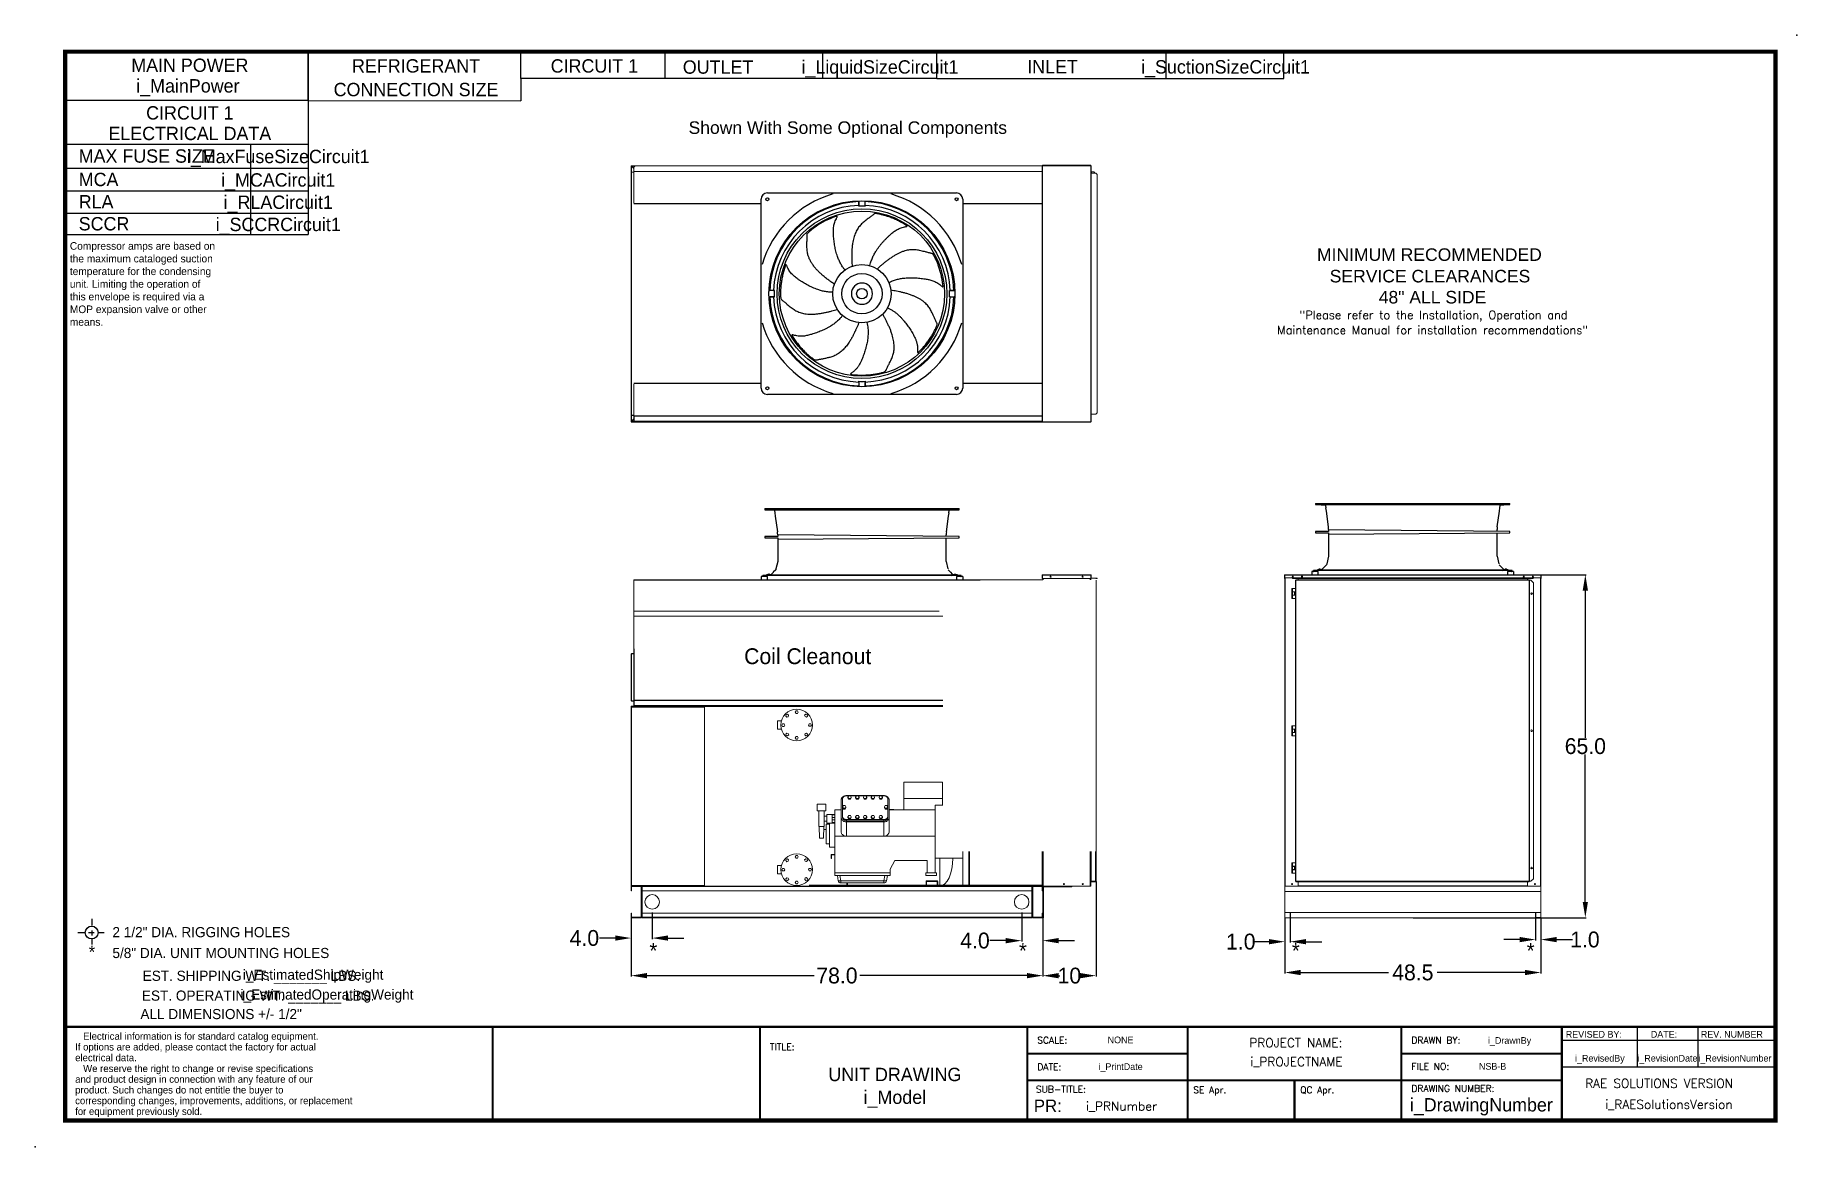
# Model space of a CAD drawing. Header units: inches. Extents: x 1284 to 1617, y -260 to -49.
import ezdxf
from ezdxf.enums import TextEntityAlignment as Align

# ---------------------------------------------------------------- set-up
doc = ezdxf.new("R2010")
doc.units = ezdxf.units.IN
doc.header["$MEASUREMENT"] = 0
doc.header["$PDSIZE"] = -1
for name, color, linetype in [('1F64', 7, 'Continuous'), ('C1E', 7, 'Continuous'), ('C1RC', 7, 'Continuous'), ('L64', 7, 'Continuous')]:
    doc.layers.add(name, color=color, linetype=linetype)
doc.styles.add('dimentions', font='arial.ttf')
doc.styles.add('SIMPLEX', font='SIMPLEX')
doc.dimstyles.get("Standard").update_dxf_attribs({"dimtxt": 3, "dimasz": 3, "dimexe": 0.18, "dimexo": 0.0625, "dimgap": 0.09, "dimtad": 0, "dimtih": 1, "dimtoh": 1, "dimdec": 1, "dimzin": 0, "dimdsep": 46, "dimtxsty": 'Standard', "dimcen": 0.09, "dimadec": 0, "dimazin": 0, "dimtfac": 1, "dimtdec": 1, "dimtofl": 0, "dimtmove": 0, "dimatfit": 3, "dimfxl": 1, "dimtolj": 1, "dimtzin": 0, "dimarcsym": 0})

msp = doc.modelspace()

# ---------------------------------------------------------------- texts
at = {"color": 7, "lineweight": 25}
for s, height, style, p in [('Shown With Some Optional Components', 2.376, 'dimentions', (1407.56, -67.89)), ('MINIMUM RECOMMENDED', 2.376, 'dimentions', (1526.6, -91.95)), ('SERVICE CLEARANCES', 2.376, 'dimentions', (1529.01, -96.03)), ('48" ALL SIDE ', 2.376, 'dimentions', (1538.3, -100.02)), ('SCALE:', 1.266, 'SIMPLEX', (1473.62, -240.26)), ('DRAWN BY:', 1.266, 'SIMPLEX', (1544.49, -240.26)), ('TITLE:', 1.266, 'SIMPLEX', (1422.99, -241.52)), ('DATE:', 1.266, 'SIMPLEX', (1473.62, -245.32)), ('FILE NO:', 1.266, 'SIMPLEX', (1544.49, -245.2)), ('SUB-TITLE:', 1.266, 'SIMPLEX', (1473.34, -249.55)), ('SE Apr.', 1.266, 'SIMPLEX', (1503.17, -249.67)), ('QC Apr.', 1.266, 'SIMPLEX', (1523.42, -249.67)), ('DRAWING NUMBER:', 1.2656, 'SIMPLEX', (1544.49, -249.39)), ('RAE SOLUTIONS VERSION', 1.6807, 'SIMPLEX', (1577.4, -248.63))]:
    msp.add_text(s, height=height, dxfattribs=dict(at, style=style)).set_placement(p)
at = {"color": 7, "lineweight": 25, "style": 'SIMPLEX'}
for s, height, p in [('"Please refer to the Installation, Operation and', 1.5777, (1548.69, -102.98)), ('Maintenance Manual for installation recommendations"', 1.5777, (1548.5, -105.84)), ('PROJECT NAME:', 1.6807, (1522.6, -240.93)), ('i_PROJECTNAME', 1.6807, (1522.72, -244.53)), ('i_PRNumber', 1.681, (1489.57, -252.95)), ('i_RAESolutionsVersion', 1.6807, (1593.26, -252.62))]:
    msp.add_text(s, height=height, dxfattribs=at).set_placement(p, align=Align.CENTER)
at = {"color": 7, "lineweight": 25}
for s, height, p in [('2 1/2" DIA. RIGGING HOLES', 1.9237, (1298.43, -220.1)), ('5/8" DIA. UNIT MOUNTING HOLES', 1.9237, (1298.43, -224.05)), ('If options are added, please contact the factory for actual', 1.3538, (1291.37, -241.56)), ('   Electrical information is for standard catalog equipment.', 1.3538, (1291.37, -239.53)), ('REVISED BY:', 1.2656, (1573.73, -239.13)), ('DATE:', 1.266, (1589.84, -239.13)), ('REV. NUMBER', 1.2656, (1599.31, -239.13)), ('electrical data.', 1.3538, (1291.37, -243.6)), ('and product design in connection with any feature of our', 1.3538, (1291.37, -247.68)), ('   We reserve the right to change or revise specifications', 1.3538, (1291.37, -245.65)), ('product. Such changes do not entitle the buyer to', 1.3538, (1291.37, -249.71)), ('for equipment previously sold.', 1.3538, (1291.37, -253.77)), ('corresponding changes, improvements, additions, or replacement ', 1.3538, (1291.37, -251.74))]:
    msp.add_text(s, height=height, dxfattribs=at).set_placement(p)
for s, height, p in [('*', 2.37, (1294.55, -224.08)), ('EST. SHIPPING WT. _______ LBS.', 1.9237, (1324.75, -228.37)), ('i_EstimatedShipWeight', 1.926, (1336.44, -228.16)), ('EST. OPERATING WT. _______ LBS.', 1.9237, (1326.03, -232.13)), ('i_EstimatedOperatingWeight', 1.9237, (1339.07, -231.92)), ('ALL DIMENSIONS +/- 1/2"', 1.9237, (1319.02, -235.62)), ('NONE', 1.266, (1489.39, -240.19)), ('i_DrawnBy', 1.266, (1563.08, -240.3)), ('i_RevisedBy', 1.2656, (1580.18, -243.67)), ('i_RevisionDate', 1.2656, (1592.98, -243.67)), ('i_RevisionNumber', 1.2656, (1605.76, -243.67)), ('UNIT DRAWING', 2.5312, (1446.64, -247.37)), ('i_PrintDate', 1.2656, (1489.39, -245.25)), ('NSB-B', 1.266, (1559.87, -245.2)), ('i_Model', 2.531, (1446.64, -251.68)), ('i_DrawingNumber', 2.5312, (1557.73, -253.12))]:
    msp.add_text(s, height=height, dxfattribs=at).set_placement(p, align=Align.CENTER)
at = {"color": 7, "text_generation_flag": 2}
for p in [(1401.65, -224.09), (1471.64, -224.09), (1523.34, -224.1)]:
    msp.add_text('*', height=2.89, dxfattribs=at).set_placement(p)
at = {"color": 7}
msp.add_text('*', height=2.89, dxfattribs=at).set_placement((1566.31, -224.1))
at = {"color": 7, "lineweight": 25}
msp.add_text('PR:', height=2.373, dxfattribs=at).set_placement((1478.26, -253.24), align=Align.RIGHT)
at = {"color": 7, "insert": (1289.83, -88.4), "char_height": 1.44, "attachment_point": 1}
msp.add_mtext_dynamic_manual_height_columns(' Compressor amps are based on \\P the maximum cataloged suction \\P temperature for the condensing \\P unit. Limiting the operation of \\P this envelope is required via a \\P MOP expansion valve or other \\P means.', width=45.7799, gutter_width=144.43, heights=[29.63], dxfattribs=at)
at = {"color": 7, "insert": (1418.09, -168.4), "char_height": 3, "attachment_point": 7}
msp.add_mtext('Coil Cleanout', dxfattribs=at)
at = {"layer": 'C1E', "color": 7, "lineweight": 25}
for s, height, p in [('MAIN POWER', 2.531, (1313.09, -56.15)), ('i_MainPower', 2.5312, (1312.72, -60.05)), ('CIRCUIT 1', 2.531, (1313.09, -65.17)), ('ELECTRICAL DATA', 2.5312, (1313.09, -69.07)), ('i_MaxFuseSizeCircuit1', 2.5312, (1329.83, -73.43)), ('i_MCACircuit1', 2.5312, (1329.83, -77.88)), ('i_RLACircuit1', 2.5312, (1329.83, -82.1)), ('i_SCCRCircuit1', 2.5312, (1329.83, -86.31))]:
    msp.add_text(s, height=height, dxfattribs=at).set_placement(p, align=Align.CENTER)
for s, height, p in [('MAX FUSE SIZE', 2.5312, (1292.04, -73.35)), ('MCA', 2.531, (1292.04, -77.79)), ('RLA', 2.531, (1292.04, -82.01)), ('SCCR', 2.531, (1292.04, -86.18))]:
    msp.add_text(s, height=height, dxfattribs=at).set_placement(p)
at = {"layer": 'C1RC', "color": 7, "lineweight": 25}
for s, height, p in [('REFRIGERANT', 2.5312, (1355.94, -56.27)), ('CIRCUIT 1', 2.531, (1389.72, -56.28)), ('i_LiquidSizeCircuit1', 2.5312, (1443.81, -56.47)), ('INLET', 2.531, (1476.51, -56.42)), ('i_SuctionSizeCircuit1', 2.5312, (1509.28, -56.45)), ('CONNECTION SIZE', 2.5312, (1355.94, -60.75))]:
    msp.add_text(s, height=height, dxfattribs=at).set_placement(p, align=Align.CENTER)
msp.add_text('OUTLET', height=2.531, dxfattribs=at).set_placement((1406.47, -57.25), align=Align.BOTTOM_LEFT)

# ---------------------------------------------------------------- blocks, each defined once
blk = doc.blocks.new('*D4')
at = {"color": 0, "lineweight": -2}
for p, q in [((1474.66, -216.47), (1474.66, -220.93)), ((1470.66, -217.47), (1470.66, -220.93)), ((1467.66, -220.75), (1464.66, -220.75)), ((1477.66, -220.75), (1480.66, -220.75))]:
    blk.add_line(p, q, dxfattribs=at)
at = {"color": 0}
for points in [[(1467.66, -220.25), (1467.66, -221.25), (1470.66, -220.75)], [(1477.66, -220.25), (1477.66, -221.25), (1474.66, -220.75)]]:
    blk.add_solid(points, dxfattribs=at)
at = {"color": 0, "insert": (1461.82, -220.75), "char_height": 3, "attachment_point": 5}
blk.add_mtext('\\A1;4.0', dxfattribs=at)
blk = doc.blocks.new('*D5')
at = {"color": 0, "lineweight": -2}
for p, q in [((1484.74, -209.57), (1484.74, -227.57)), ((1474.66, -216.47), (1474.66, -227.57)), ((1477.66, -227.39), (1477.86, -227.39)), ((1481.74, -227.39), (1481.54, -227.39))]:
    blk.add_line(p, q, dxfattribs=at)
at = {"color": 0}
for points in [[(1477.66, -226.89), (1477.66, -227.89), (1474.66, -227.39)], [(1481.74, -226.89), (1481.74, -227.89), (1484.74, -227.39)]]:
    blk.add_solid(points, dxfattribs=at)
at = {"color": 0, "insert": (1479.7, -227.39), "char_height": 3, "attachment_point": 5}
blk.add_mtext('\\A1;10', dxfattribs=at)
blk = doc.blocks.new('*D2')
at = {"color": 0, "lineweight": -2}
for p, q in [((1396.67, -216.37), (1396.67, -220.44)), ((1400.67, -217.47), (1400.67, -220.44)), ((1393.67, -220.26), (1390.67, -220.26)), ((1403.67, -220.26), (1406.67, -220.26))]:
    blk.add_line(p, q, dxfattribs=at)
at = {"color": 0}
for points in [[(1393.67, -219.76), (1393.67, -220.76), (1396.67, -220.26)], [(1403.67, -219.76), (1403.67, -220.76), (1400.67, -220.26)]]:
    blk.add_solid(points, dxfattribs=at)
at = {"color": 0, "insert": (1387.83, -220.26), "char_height": 3, "attachment_point": 5}
blk.add_mtext('\\A1;4.0', dxfattribs=at)
blk = doc.blocks.new('*D3')
at = {"color": 0, "lineweight": -2}
for p, q in [((1474.66, -218.08), (1474.66, -227.56)), ((1396.67, -220.26), (1396.67, -227.56)), ((1399.67, -227.38), (1431.33, -227.38)), ((1471.66, -227.38), (1440.01, -227.38))]:
    blk.add_line(p, q, dxfattribs=at)
at = {"color": 0}
for points in [[(1399.67, -226.88), (1399.67, -227.88), (1396.67, -227.38)], [(1471.66, -226.88), (1471.66, -227.88), (1474.66, -227.38)]]:
    blk.add_solid(points, dxfattribs=at)
at = {"color": 0, "insert": (1435.67, -227.38), "char_height": 3, "attachment_point": 5}
blk.add_mtext('\\A1;78.0', dxfattribs=at)
blk = doc.blocks.new('*D6')
at = {"color": 0, "lineweight": -2}
for p, q in [((1520.51, -216.47), (1520.51, -226.97)), ((1569.01, -216.47), (1569.01, -226.97)), ((1523.51, -226.79), (1540.17, -226.79)), ((1566.01, -226.79), (1549.35, -226.79))]:
    blk.add_line(p, q, dxfattribs=at)
at = {"color": 0}
for points in [[(1523.51, -226.29), (1523.51, -227.29), (1520.51, -226.79)], [(1566.01, -226.29), (1566.01, -227.29), (1569.01, -226.79)]]:
    blk.add_solid(points, dxfattribs=at)
at = {"color": 0, "insert": (1544.76, -226.79), "char_height": 3, "attachment_point": 5}
blk.add_mtext('\\A1;48.5', dxfattribs=at)
blk = doc.blocks.new('*D7')
at = {"color": 0, "lineweight": -2}
for p, q in [((1569.07, -151.41), (1577.61, -151.41)), ((1577.43, -154.41), (1577.43, -182.32)), ((1577.43, -213.41), (1577.43, -185.5)), ((1544.82, -216.41), (1577.61, -216.41))]:
    blk.add_line(p, q, dxfattribs=at)
at = {"color": 0}
for points in [[(1576.93, -154.41), (1577.93, -154.41), (1577.43, -151.41)], [(1576.93, -213.41), (1577.93, -213.41), (1577.43, -216.41)]]:
    blk.add_solid(points, dxfattribs=at)
at = {"color": 0, "insert": (1577.43, -183.91), "char_height": 3, "attachment_point": 5}
blk.add_mtext('\\A1;65.0', dxfattribs=at)
blk = doc.blocks.new('*D9')
at = {"color": 0, "lineweight": -2}
for p, q in [((1569.01, -216.37), (1569.01, -220.73)), ((1568.01, -217.47), (1568.01, -220.73)), ((1565.01, -220.55), (1562.01, -220.55)), ((1572.01, -220.55), (1575.01, -220.55))]:
    blk.add_line(p, q, dxfattribs=at)
at = {"color": 0}
for points in [[(1565.01, -220.05), (1565.01, -221.05), (1568.01, -220.55)], [(1572.01, -220.05), (1572.01, -221.05), (1569.01, -220.55)]]:
    blk.add_solid(points, dxfattribs=at)
at = {"color": 0, "insert": (1577.35, -220.55), "char_height": 3, "attachment_point": 5}
blk.add_mtext('\\A1;1.0', dxfattribs=at)
blk = doc.blocks.new('*D10')
at = {"color": 0, "lineweight": -2}
for p, q in [((1520.51, -216.54), (1520.51, -221.13)), ((1521.51, -217.47), (1521.51, -221.13)), ((1517.51, -220.95), (1514.51, -220.95)), ((1524.51, -220.95), (1527.51, -220.95))]:
    blk.add_line(p, q, dxfattribs=at)
at = {"color": 0}
for points in [[(1517.51, -220.45), (1517.51, -221.45), (1520.51, -220.95)], [(1524.51, -220.45), (1524.51, -221.45), (1521.51, -220.95)]]:
    blk.add_solid(points, dxfattribs=at)
at = {"color": 0, "insert": (1512.17, -220.95), "char_height": 3, "attachment_point": 5}
blk.add_mtext('\\A1;1.0', dxfattribs=at)

# ---------------------------------------------------------------- dimensions: what is measured, and where the dimension line sits
at = {"color": 7}
dim = msp.add_linear_dim(base=(1577.43, -151.41), p1=(1544.76, -216.41), p2=(1569.01, -151.41), angle=90, dimstyle='Standard', override={"dimrnd": 0}, dxfattribs=at)
dim.commit()
dim.dimension.update_dxf_attribs({"geometry": '*D7', "text_midpoint": (1577.43, -183.91)})
dim = msp.add_linear_dim(base=(1484.74, -227.39), p1=(1474.66, -216.41), p2=(1484.74, -209.51), angle=180, text='10', dimstyle='Standard', dxfattribs=at)
dim.commit()
dim.dimension.update_dxf_attribs({"geometry": '*D5', "text_midpoint": (1479.7, -227.39), "dimtype": 160})
for base, p1, p2, picture, middle in [((1396.67, -220.26), (1400.67, -217.41), (1396.67, -216.31), '*D2', (1387.83, -220.26)), ((1520.51, -220.95), (1521.51, -217.41), (1520.51, -216.47), '*D10', (1512.17, -220.95)), ((1520.51, -226.79), (1569.01, -216.41), (1520.51, -216.41), '*D6', (1544.76, -226.79)), ((1569.01, -220.55), (1568.01, -217.41), (1569.01, -216.31), '*D9', (1577.35, -220.55))]:
    dim = msp.add_linear_dim(base=base, p1=p1, p2=p2, angle=180, dimstyle='Standard', dxfattribs=at)
    dim.commit()
    dim.dimension.update_dxf_attribs({"geometry": picture, "text_midpoint": middle})
for base, p1, p2, picture, middle in [((1474.66, -220.75), (1470.66, -217.41), (1474.66, -216.41), '*D4', (1461.82, -220.75)), ((1396.67, -227.38), (1474.66, -218.01), (1396.67, -220.19), '*D3', (1435.67, -227.38))]:
    dim = msp.add_linear_dim(base=base, p1=p1, p2=p2, angle=180, dimstyle='Standard', dxfattribs=at)
    dim.commit()
    dim.dimension.update_dxf_attribs({"geometry": picture, "text_midpoint": middle, "dimtype": 160})

# ---------------------------------------------------------------- linework, layer by layer
at = {"color": 7, "lineweight": 25}
for p, q in [((1613.47, -254.81), (1613.47, -52.31)), ((1294.5, -216.63), (1294.5, -217.9)), ((1291.85, -219.21), (1293.15, -219.21)), ((1293.89, -219.21), (1294.99, -219.21)), ((1294.5, -218.8), (1294.5, -219.77)), ((1295.73, -219.21), (1296.84, -219.21)), ((1294.5, -220.46), (1294.5, -221.46)), ((1370.47, -254.81), (1370.47, -237.09)), ((1421.09, -254.81), (1421.09, -237.09)), ((1471.72, -237.09), (1572.97, -237.09)), ((1471.72, -254.81), (1471.72, -237.09)), ((1502.09, -237.09), (1502.09, -254.81)), ((1542.59, -237.09), (1542.59, -247.22)), ((1572.97, -237.09), (1572.97, -254.81)), ((1572.97, -237.09), (1613.47, -237.09)), ((1572.97, -237.09), (1572.97, -239.63)), ((1572.97, -239.63), (1613.47, -239.63)), ((1587.26, -237.09), (1587.26, -244.69)), ((1598.77, -237.09), (1598.77, -244.69)), ((1502.09, -242.16), (1471.72, -242.16)), ((1542.59, -242.16), (1572.97, -242.16)), ((1542.59, -247.22), (1542.59, -242.16)), ((1572.97, -244.69), (1613.47, -244.69)), ((1572.97, -247.22), (1471.72, -247.22)), ((1522.34, -247.22), (1522.34, -254.81)), ((1542.59, -247.22), (1542.59, -254.81))]:
    msp.add_line(p, q, dxfattribs=at)
at = {"color": 7}
for p, q in [((1396.67, -122.42), (1474.59, -122.42)), ((1397.21, -152.41), (1455.74, -152.36)), ((1459.5, -152.36), (1462.79, -152.36)), ((1474.66, -210.31), (1430.41, -210.31)), ((1400.67, -215.41), (1400.67, -217.41)), ((1400.67, -215.41), (1400.67, -217.41)), ((1470.66, -215.41), (1470.66, -217.41)), ((1470.66, -215.41), (1470.66, -217.41)), ((1521.51, -215.41), (1521.51, -217.41)), ((1568.01, -215.41), (1568.01, -217.41)), ((1569.01, -216.41), (1568.01, -216.41))]:
    msp.add_line(p, q, dxfattribs=at)
at = {"color": 7, "linetype": 'Continuous', "lineweight": 15}
for p, q in [((1520.51, -151.49), (1520.44, -151.49)), ((1520.44, -152.16), (1520.44, -151.49)), ((1520.44, -152.16), (1520.51, -152.16)), ((1520.51, -151.41), (1569.01, -151.41)), ((1520.51, -151.49), (1520.51, -151.41)), ((1520.51, -151.49), (1569.01, -151.49)), ((1520.51, -152.02), (1520.51, -151.49)), ((1520.51, -152.16), (1520.51, -151.49)), ((1520.51, -152.02), (1521.95, -152.02)), ((1520.51, -152.02), (1520.51, -210.41)), ((1520.59, -210.41), (1520.59, -152.02)), ((1521.95, -152.02), (1567.57, -152.02)), ((1521.95, -152.03), (1521.95, -152.02)), ((1567.57, -152.03), (1521.95, -152.03)), ((1521.95, -152.06), (1521.95, -152.03)), ((1521.95, -152.06), (1522.2, -152.08)), ((1521.95, -152.06), (1521.95, -152.14)), ((1521.95, -152.14), (1522.2, -152.15)), ((1567.32, -152.08), (1522.2, -152.08)), ((1522.2, -152.08), (1522.2, -152.15)), ((1567.32, -152.15), (1522.2, -152.15)), ((1522.54, -152.47), (1522.54, -209.51)), ((1522.54, -152.47), (1522.61, -152.47)), ((1522.61, -152.47), (1522.61, -152.39)), ((1522.61, -152.39), (1566.8, -152.39)), ((1522.61, -152.47), (1522.61, -209.51)), ((1522.61, -152.47), (1566.8, -152.47)), ((1523.06, -152.39), (1523.06, -152.15)), ((1566.46, -152.15), (1566.46, -152.39)), ((1566.8, -152.39), (1566.8, -152.47)), ((1566.8, -152.47), (1566.8, -209.51)), ((1566.8, -152.47), (1566.87, -152.47)), ((1566.87, -152.47), (1566.87, -209.51)), ((1566.87, -209.51), (1566.87, -152.47)), ((1566.87, -152.47), (1566.87, -152.47)), ((1567.11, -152.47), (1566.87, -152.47)), ((1567.11, -152.47), (1567.61, -152.97)), ((1567.32, -152.08), (1567.57, -152.06)), ((1567.32, -152.08), (1567.32, -152.15)), ((1567.32, -152.15), (1567.57, -152.14)), ((1567.57, -152.02), (1567.57, -152.03)), ((1567.57, -152.02), (1569.01, -152.02)), ((1567.57, -152.03), (1567.57, -152.06)), ((1567.57, -152.06), (1567.57, -152.14)), ((1567.61, -209.01), (1567.61, -152.97)), ((1568.94, -152.02), (1568.94, -210.41)), ((1569.01, -151.49), (1569.01, -151.41)), ((1569.01, -152.02), (1569.01, -151.49)), ((1569.01, -151.49), (1569.09, -151.49)), ((1569.01, -151.49), (1569.01, -152.16)), ((1569.01, -152.02), (1569.01, -210.41)), ((1569.09, -152.16), (1569.01, -152.16)), ((1569.09, -151.49), (1569.09, -152.16)), ((1521.81, -154.65), (1521.81, -154.02)), ((1521.81, -154.02), (1521.94, -154.02)), ((1521.94, -154.65), (1521.81, -154.65)), ((1521.81, -155.3), (1521.81, -154.67)), ((1521.81, -154.67), (1521.94, -154.67)), ((1521.94, -155.3), (1521.81, -155.3)), ((1521.81, -155.95), (1521.81, -155.32)), ((1521.81, -155.32), (1521.94, -155.32)), ((1521.94, -155.95), (1521.81, -155.95)), ((1521.94, -154.02), (1521.94, -154.65)), ((1521.94, -154.02), (1522.54, -154.02)), ((1521.94, -154.65), (1522.54, -154.65)), ((1521.94, -154.67), (1521.94, -155.3)), ((1521.94, -154.67), (1522.32, -154.67)), ((1522.32, -155.3), (1521.94, -155.3)), ((1521.94, -155.32), (1521.94, -155.95)), ((1521.94, -155.32), (1522.54, -155.32)), ((1521.94, -155.95), (1522.54, -155.95)), ((1521.97, -154.65), (1521.97, -154.67)), ((1521.97, -155.3), (1521.97, -155.32)), ((1522.28, -154.67), (1522.28, -154.65)), ((1522.28, -155.32), (1522.28, -155.3)), ((1522.32, -155.3), (1522.32, -154.67)), ((1522.32, -154.67), (1522.44, -154.67)), ((1522.44, -155.3), (1522.32, -155.3)), ((1522.44, -154.67), (1522.44, -155.3)), ((1521.81, -180.65), (1521.81, -180.02)), ((1521.81, -180.02), (1521.94, -180.02)), ((1521.94, -180.02), (1521.94, -180.65)), ((1521.94, -180.02), (1522.54, -180.02)), ((1521.94, -180.65), (1521.81, -180.65)), ((1521.81, -181.3), (1521.81, -180.67)), ((1521.81, -180.67), (1521.94, -180.67)), ((1521.94, -181.3), (1521.81, -181.3)), ((1521.81, -181.95), (1521.81, -181.32)), ((1521.81, -181.32), (1521.94, -181.32)), ((1521.94, -181.95), (1521.81, -181.95)), ((1521.94, -180.65), (1522.54, -180.65)), ((1521.94, -180.67), (1521.94, -181.3)), ((1521.94, -180.67), (1522.32, -180.67)), ((1522.32, -181.3), (1521.94, -181.3)), ((1521.94, -181.32), (1521.94, -181.95)), ((1521.94, -181.32), (1522.54, -181.32)), ((1521.94, -181.95), (1522.54, -181.95)), ((1521.97, -180.65), (1521.97, -180.67)), ((1521.97, -181.3), (1521.97, -181.32)), ((1522.28, -180.67), (1522.28, -180.65)), ((1522.28, -181.32), (1522.28, -181.3)), ((1522.32, -181.3), (1522.32, -180.67)), ((1522.32, -180.67), (1522.44, -180.67)), ((1522.44, -181.3), (1522.32, -181.3)), ((1522.44, -180.67), (1522.44, -181.3)), ((1521.81, -206.65), (1521.81, -206.02)), ((1521.81, -206.02), (1521.94, -206.02)), ((1521.94, -206.65), (1521.81, -206.65)), ((1521.81, -207.3), (1521.81, -206.67)), ((1521.81, -206.67), (1521.94, -206.67)), ((1521.94, -206.02), (1521.94, -206.65)), ((1521.94, -206.02), (1522.54, -206.02)), ((1521.94, -206.65), (1522.54, -206.65)), ((1521.94, -206.67), (1521.94, -207.3)), ((1521.94, -206.67), (1522.32, -206.67)), ((1521.97, -206.65), (1521.97, -206.67)), ((1522.28, -206.67), (1522.28, -206.65)), ((1522.32, -207.3), (1522.32, -206.67)), ((1522.32, -206.67), (1522.44, -206.67)), ((1522.44, -206.67), (1522.44, -207.3)), ((1521.94, -207.3), (1521.81, -207.3)), ((1521.81, -207.95), (1521.81, -207.32)), ((1521.81, -207.32), (1521.94, -207.32)), ((1521.94, -207.95), (1521.81, -207.95)), ((1522.32, -207.3), (1521.94, -207.3)), ((1521.94, -207.32), (1521.94, -207.95)), ((1521.94, -207.32), (1522.54, -207.32)), ((1521.94, -207.95), (1522.54, -207.95)), ((1521.97, -207.3), (1521.97, -207.32)), ((1522.28, -207.32), (1522.28, -207.3)), ((1522.44, -207.3), (1522.32, -207.3)), ((1522.54, -209.51), (1522.61, -209.51)), ((1522.61, -209.51), (1566.8, -209.51)), ((1522.61, -209.58), (1522.61, -209.51)), ((1566.8, -209.58), (1522.61, -209.58)), ((1523.06, -210.41), (1523.06, -209.58)), ((1566.46, -209.58), (1566.46, -210.41)), ((1566.8, -209.51), (1566.87, -209.51)), ((1566.8, -209.51), (1566.8, -209.58)), ((1566.87, -209.51), (1566.87, -209.51)), ((1566.87, -209.51), (1567.11, -209.51)), ((1567.61, -209.01), (1567.11, -209.51)), ((1520.51, -210.41), (1520.59, -210.41)), ((1520.51, -210.41), (1520.51, -210.52)), ((1520.51, -210.52), (1520.51, -211.29)), ((1520.51, -215.54), (1520.51, -211.29)), ((1520.51, -211.41), (1568.94, -211.41)), ((1520.59, -210.41), (1523.06, -210.41)), ((1523.06, -210.34), (1566.46, -210.34)), ((1523.06, -210.41), (1566.46, -210.41)), ((1566.46, -210.41), (1568.94, -210.41)), ((1568.94, -210.41), (1569.01, -210.41)), ((1569.01, -210.41), (1569.01, -210.52)), ((1569.01, -210.52), (1569.01, -211.29)), ((1569.01, -215.54), (1569.01, -211.29)), ((1520.51, -215.41), (1569.01, -215.41)), ((1520.51, -215.54), (1520.51, -216.31)), ((1520.51, -216.31), (1520.51, -216.41)), ((1520.51, -216.41), (1530.51, -216.41)), ((1530.51, -216.41), (1532.38, -216.41)), ((1532.51, -216.41), (1532.38, -216.41)), ((1532.38, -216.41), (1532.38, -216.41)), ((1532.51, -216.41), (1557.01, -216.41)), ((1557.01, -216.41), (1557.15, -216.41)), ((1557.15, -216.41), (1557.15, -216.41)), ((1559.01, -216.41), (1557.15, -216.41)), ((1559.01, -216.41), (1569.01, -216.41)), ((1569.01, -215.54), (1569.01, -216.31)), ((1569.01, -216.31), (1569.01, -216.41))]:
    msp.add_line(p, q, dxfattribs=at)
at = {"color": 7, "lineweight": 25}
for points, const_width in [([(1289.47, -254.81), (1613.47, -254.81), (1613.47, -52.31), (1289.47, -52.31), (1289.47, -254.81)], 0.81), ([(1370.95, -237.09), (1289.47, -237.09)], 0.405), ([(1613.47, -237.09), (1370.47, -237.09), (1370.47, -254.81)], 0.405), ([(1421.09, -237.09), (1421.09, -254.81)], 0.405), ([(1471.72, -237.09), (1471.72, -254.81)], 0.405), ([(1502.09, -237.09), (1502.09, -254.81)], 0.405), ([(1542.59, -237.09), (1542.59, -254.81)], 0.405), ([(1572.97, -254.81), (1572.97, -237.09), (1613.47, -237.09)], 0.405), ([(1502.09, -242.16), (1471.72, -242.16)], 0.405), ([(1572.97, -242.16), (1542.59, -242.16), (1542.59, -254.81)], 0.405), ([(1572.97, -247.22), (1471.72, -247.22)], 0.405), ([(1522.34, -247.22), (1522.34, -254.81)], 0.405)]:
    msp.add_lwpolyline(points, dxfattribs=dict(at, const_width=const_width))
at = {"color": 7, "linetype": 'Continuous', "lineweight": 15}
for centre, radius in [((1522.01, -151.79), 0.0995), ((1523.76, -151.79), 0.0995), ((1565.76, -151.79), 0.0995), ((1567.51, -151.79), 0.0995), ((1567.25, -154.99), 0.156), ((1567.25, -180.99), 0.156), ((1567.25, -206.99), 0.156), ((1521.89, -210.04), 0.0995), ((1567.89, -210.04), 0.0995)]:
    msp.add_circle(centre, radius, dxfattribs=at)
at = {"color": 7, "lineweight": 25}
msp.add_circle((1294.5, -219.21), 1.21, dxfattribs=at)
at = {"color": 7, "linetype": 'Continuous', "lineweight": 15}
for centre, radius, start, end in [((1520.51, -151.49), 0.0757, 90, 180), ((1520.51, -151.49), 0.001, 90, 180), ((1569.01, -151.49), 0.0757, 0, 90), ((1569.01, -151.49), 0.001, 0, 90)]:
    msp.add_arc(centre, radius, start, end, dxfattribs=at)
at = {"color": 7, "lineweight": 25}
for p in [(1617.48, -49.19), (1572.97, -254.81), (1283.8, -259.81)]:
    msp.add_point(p, dxfattribs=at)
at = {"layer": '1F64', "color": 7, "linetype": 'Continuous', "lineweight": 25}
for p, q in [((1422.49, -79.07), (1458.32, -79.07)), ((1421.31, -116.08), (1421.31, -80.26)), ((1439.81, -81.43), (1439.8, -80.73)), ((1439.81, -80.56), (1439.81, -81.57)), ((1439.81, -81.57), (1439.81, -81.43)), ((1440.99, -81.57), (1440.99, -80.56)), ((1441, -81.43), (1440.99, -81.57)), ((1441, -81.43), (1441, -80.73)), ((1459.5, -80.26), (1459.5, -116.08)), ((1423.81, -97.58), (1422.8, -97.58)), ((1422.8, -98.76), (1423.81, -98.76)), ((1423.66, -97.58), (1422.96, -97.57)), ((1423.66, -98.76), (1422.96, -98.77)), ((1423.66, -97.58), (1423.81, -97.58)), ((1423.81, -98.76), (1423.66, -98.76)), ((1458.01, -97.58), (1457, -97.58)), ((1457, -97.58), (1457.14, -97.58)), ((1457.14, -98.76), (1457, -98.76)), ((1457, -98.76), (1458.01, -98.76)), ((1457.14, -97.58), (1457.85, -97.57)), ((1457.14, -98.76), (1457.85, -98.77)), ((1439.81, -114.91), (1439.8, -115.61)), ((1439.81, -114.91), (1439.81, -114.77)), ((1439.81, -114.77), (1439.81, -115.78)), ((1440.99, -115.78), (1440.99, -114.77)), ((1440.99, -114.77), (1441, -114.91)), ((1441, -114.91), (1441, -115.61)), ((1458.32, -117.26), (1422.49, -117.26)), ((1422, -138.86), (1422, -139.09)), ((1422, -138.86), (1427.39, -138.86)), ((1422, -139.09), (1422.65, -139.09)), ((1422, -139.09), (1427.39, -139.09)), ((1423.46, -139.1), (1423.7, -139.1)), ((1423.85, -139.24), (1423.92, -139.69)), ((1423.9, -139.69), (1423.99, -140.32)), ((1427.39, -138.86), (1458.81, -138.86)), ((1427.39, -139.09), (1458.81, -139.09)), ((1456.82, -140.32), (1456.91, -139.69)), ((1456.89, -139.69), (1456.95, -139.24)), ((1457.11, -139.1), (1457.35, -139.1)), ((1458.16, -139.09), (1458.81, -139.09)), ((1458.81, -139.09), (1458.81, -138.86)), ((1526.34, -137.91), (1526.34, -138.14)), ((1526.34, -137.91), (1531.73, -137.91)), ((1526.34, -138.14), (1526.99, -138.14)), ((1526.34, -138.14), (1531.73, -138.14)), ((1527.8, -138.15), (1528.04, -138.15)), ((1528.2, -138.29), (1528.26, -138.74)), ((1528.24, -138.74), (1528.33, -139.37)), ((1528.33, -139.37), (1528.74, -142.33)), ((1531.73, -137.91), (1563.15, -137.91)), ((1531.73, -138.14), (1563.15, -138.14)), ((1560.75, -142.33), (1561.16, -139.37)), ((1561.16, -139.37), (1561.25, -138.74)), ((1561.23, -138.74), (1561.3, -138.29)), ((1561.45, -138.15), (1561.69, -138.15)), ((1562.5, -138.14), (1563.15, -138.14)), ((1563.15, -138.14), (1563.15, -137.91)), ((1423.99, -140.32), (1424.4, -143.28)), ((1456.41, -143.28), (1456.82, -140.32)), ((1528.78, -143.21), (1526.34, -143.23)), ((1526.34, -143.23), (1526.34, -143.45)), ((1526.34, -143.45), (1528.78, -143.47)), ((1528.78, -142.87), (1528.78, -143.21)), ((1563.15, -143.23), (1528.78, -142.93)), ((1528.78, -143.75), (1563.15, -143.45)), ((1528.78, -143.47), (1528.78, -147.93)), ((1560.71, -143.21), (1560.71, -142.87)), ((1560.71, -147.93), (1560.71, -143.47)), ((1563.15, -143.45), (1563.15, -143.23)), ((1424.44, -144.16), (1422, -144.18)), ((1422, -144.18), (1422, -144.4)), ((1422, -144.4), (1424.44, -144.42)), ((1424.44, -143.83), (1424.44, -144.16)), ((1458.81, -144.18), (1424.44, -143.88)), ((1424.44, -144.7), (1458.81, -144.4)), ((1424.44, -144.42), (1424.44, -148.88)), ((1456.37, -144.16), (1456.37, -143.83)), ((1456.37, -148.88), (1456.37, -144.42)), ((1458.81, -144.4), (1458.81, -144.18)), ((1424.44, -148.88), (1424.11, -150.31)), ((1456.37, -148.88), (1456.7, -150.31)), ((1527.63, -150.33), (1527.96, -149.99)), ((1528.41, -149.53), (1527.94, -149.99)), ((1528.45, -149.36), (1528.41, -149.53)), ((1528.78, -147.93), (1528.45, -149.36)), ((1560.71, -147.93), (1561.04, -149.36)), ((1561.55, -149.99), (1561.08, -149.53)), ((1561.53, -149.99), (1561.87, -150.33)), ((1421.31, -151.77), (1421.31, -152.36)), ((1422.49, -151.77), (1421.31, -151.77)), ((1421.31, -152.36), (1422.49, -152.36)), ((1421.68, -151.54), (1421.6, -151.54)), ((1421.6, -151.54), (1421.6, -151.55)), ((1421.6, -151.55), (1421.6, -151.71)), ((1421.62, -151.71), (1421.62, -151.55)), ((1422.33, -151.53), (1421.68, -151.54)), ((1422.33, -151.46), (1422.33, -151.54)), ((1422.46, -151.46), (1422.33, -151.46)), ((1422.34, -151.54), (1422.33, -151.54)), ((1422.39, -151.54), (1422.34, -151.54)), ((1423.2, -151.46), (1422.46, -151.46)), ((1422.49, -152.36), (1422.49, -151.77)), ((1422.49, -152.36), (1458.32, -152.36)), ((1422.53, -151.43), (1422.53, -151.46)), ((1422.6, -151.43), (1422.53, -151.43)), ((1423, -151.43), (1422.6, -151.43)), ((1422.67, -151.35), (1422.67, -151.34)), ((1422.67, -151.34), (1422.68, -151.34)), ((1422.67, -151.34), (1422.67, -151.34)), ((1422.67, -151.34), (1422.67, -151.35)), ((1422.68, -151.34), (1422.68, -151.35)), ((1422.7, -151.34), (1422.7, -151.34)), ((1422.77, -151.34), (1422.77, -151.35)), ((1422.8, -151.35), (1422.8, -151.34)), ((1422.85, -151.34), (1422.85, -151.34)), ((1422.86, -151.34), (1422.86, -151.34)), ((1423, -151.43), (1423.28, -151.28)), ((1423, -151.46), (1423, -151.43)), ((1423.2, -151.54), (1423.2, -151.46)), ((1423.2, -151.5), (1457.61, -151.5)), ((1457.61, -151.53), (1423.2, -151.53)), ((1423.28, -151.28), (1423.62, -150.94)), ((1424.07, -150.48), (1423.6, -150.94)), ((1424.11, -150.31), (1424.07, -150.48)), ((1457.21, -150.94), (1456.74, -150.48)), ((1457.19, -150.94), (1457.52, -151.28)), ((1457.44, -151.77), (1457.44, -151.77)), ((1457.52, -151.28), (1457.81, -151.43)), ((1457.61, -151.46), (1457.61, -151.54)), ((1457.74, -151.46), (1457.61, -151.46)), ((1458.48, -151.46), (1457.74, -151.46)), ((1457.81, -151.43), (1457.81, -151.46)), ((1457.88, -151.43), (1457.81, -151.43)), ((1458.28, -151.43), (1457.88, -151.43)), ((1458.12, -151.34), (1458.12, -151.34)), ((1458.28, -151.46), (1458.28, -151.43)), ((1458.32, -151.77), (1458.32, -152.36)), ((1459.5, -151.77), (1458.32, -151.77)), ((1458.32, -152.36), (1459.5, -152.36)), ((1458.47, -151.54), (1458.41, -151.54)), ((1458.48, -151.54), (1458.47, -151.54)), ((1458.48, -151.54), (1458.48, -151.46)), ((1459.12, -151.54), (1458.48, -151.53)), ((1459.21, -151.54), (1459.12, -151.54)), ((1459.19, -151.71), (1459.19, -151.55)), ((1459.2, -151.71), (1459.21, -151.55)), ((1459.5, -151.77), (1459.5, -152.36)), ((1525.65, -150.82), (1525.65, -151.41)), ((1526.83, -150.82), (1525.65, -150.82)), ((1525.65, -151.41), (1526.83, -151.41)), ((1526.03, -150.59), (1525.94, -150.59)), ((1525.94, -150.59), (1525.94, -150.59)), ((1525.94, -150.59), (1525.95, -150.76)), ((1525.96, -150.76), (1525.96, -150.59)), ((1526.67, -150.58), (1526.03, -150.59)), ((1526.67, -150.51), (1526.67, -150.59)), ((1526.8, -150.51), (1526.67, -150.51)), ((1526.68, -150.59), (1526.68, -150.59)), ((1526.74, -150.59), (1526.68, -150.59)), ((1527.54, -150.51), (1526.8, -150.51)), ((1526.83, -151.41), (1526.83, -150.82)), ((1526.83, -151.41), (1562.66, -151.41)), ((1526.87, -150.48), (1526.87, -150.51)), ((1526.94, -150.48), (1526.87, -150.48)), ((1527.34, -150.48), (1526.94, -150.48)), ((1527.01, -150.39), (1527.01, -150.39)), ((1527.01, -150.39), (1527.01, -150.39)), ((1527.02, -150.4), (1527.02, -150.39)), ((1527.02, -150.39), (1527.03, -150.39)), ((1527.03, -150.39), (1527.03, -150.4)), ((1527.05, -150.39), (1527.05, -150.39)), ((1527.12, -150.39), (1527.12, -150.39)), ((1527.15, -150.4), (1527.15, -150.39)), ((1527.2, -150.39), (1527.2, -150.39)), ((1527.21, -150.39), (1527.21, -150.39)), ((1527.34, -150.48), (1527.63, -150.33)), ((1527.34, -150.51), (1527.34, -150.48)), ((1527.54, -150.59), (1527.54, -150.51)), ((1527.54, -150.55), (1561.95, -150.55)), ((1561.95, -150.58), (1527.54, -150.58)), ((1561.78, -150.82), (1561.78, -150.82)), ((1561.87, -150.33), (1562.15, -150.48)), ((1561.95, -150.51), (1561.95, -150.59)), ((1562.08, -150.51), (1561.95, -150.51)), ((1562.82, -150.51), (1562.08, -150.51)), ((1562.16, -150.48), (1562.15, -150.51)), ((1562.22, -150.48), (1562.16, -150.48)), ((1562.62, -150.48), (1562.22, -150.48)), ((1562.47, -150.39), (1562.47, -150.39)), ((1562.62, -150.51), (1562.62, -150.48)), ((1562.66, -150.82), (1562.66, -151.41)), ((1563.84, -150.82), (1562.66, -150.82)), ((1562.66, -151.41), (1563.84, -151.41)), ((1562.81, -150.59), (1562.76, -150.59)), ((1562.82, -150.59), (1562.81, -150.59)), ((1562.82, -150.59), (1562.82, -150.51)), ((1563.47, -150.59), (1562.82, -150.58)), ((1563.55, -150.59), (1563.47, -150.59)), ((1563.53, -150.76), (1563.53, -150.59)), ((1563.55, -150.76), (1563.55, -150.59)), ((1563.84, -150.82), (1563.84, -151.41))]:
    msp.add_line(p, q, dxfattribs=at)
at = {"layer": '1F64', "color": 7}
for p, q in [((1421.31, -81.14), (1397.21, -81.14)), ((1474.52, -81.14), (1459.5, -81.14)), ((1421.31, -115.2), (1397.21, -115.2)), ((1474.52, -115.2), (1459.5, -115.2))]:
    msp.add_line(p, q, dxfattribs=at)
at = {"layer": '1F64', "color": 7, "linetype": 'Continuous', "lineweight": 25}
for centre, radius in [((1422.49, -80.26), 0.285), ((1458.32, -80.26), 0.285), ((1440.4, -98.17), 17.62), ((1440.4, -98.17), 16.08), ((1440.4, -98.17), 15.65), ((1440.4, -98.17), 5.53), ((1440.4, -98.17), 3.82), ((1440.4, -98.17), 1), ((1422.49, -116.08), 0.285), ((1458.32, -116.08), 0.285)]:
    msp.add_circle(centre, radius, dxfattribs=at)
for centre, radius, start, end in [((1422.49, -80.26), 1.18, 90, 180), ((1440.4, -98.17), 19.69, 106.2602, 163.7398), ((1440.4, -98.17), 19.69, 16.2602, 73.7398), ((1458.32, -80.26), 1.18, 360, 90), ((1440.4, -98.17), 17.45, 91.9696, 178.0304), ((1440.4, -98.17), 16.75, 92.0296, 177.9704), ((1440.4, -98.17), 16.61, 87.9623, 92.0377), ((1440.4, -98.17), 17.45, 1.9696, 88.0304), ((1440.4, -98.17), 16.75, 2.0296, 87.9704), ((1440.4, -98.17), 17.45, 181.9696, 268.0304), ((1440.4, -98.17), 16.75, 182.0296, 267.9704), ((1440.4, -98.17), 16.61, 177.9623, 182.0377), ((1440.4, -98.17), 16.75, 272.0296, 357.9704), ((1440.4, -98.17), 17.45, 271.9696, 358.0304), ((1440.4, -98.17), 16.61, 357.9623, 2.0377), ((1440.4, -98.17), 19.69, 196.2602, 253.7398), ((1440.4, -98.17), 19.69, 286.2602, 343.7398), ((1422.49, -116.08), 1.18, 180, 270), ((1440.4, -98.17), 16.61, 267.9623, 272.0377), ((1458.32, -116.08), 1.18, 270, 0), ((1420.5, -143.83), 3.94, 0, 8.0002), ((1460.3, -143.83), 3.94, 171.9998, 180), ((1524.85, -142.87), 3.94, 0, 8.0002), ((1564.65, -142.87), 3.94, 171.9998, 180), ((1421.66, -151.71), 0.0591, 181, 270), ((1458.04, -151.64), 0.316, 111.9844, 137.4745), ((1458.04, -151.64), 0.316, 42.5255, 68.0514), ((1526.01, -150.76), 0.0591, 181, 270), ((1562.39, -150.69), 0.316, 111.9844, 137.4745), ((1562.39, -150.69), 0.316, 42.5255, 68.0514)]:
    msp.add_arc(centre, radius, start, end, dxfattribs=at)
for points, knots in [([(1442.99, -82.97), (1442.97, -82.97), (1442.95, -82.96), (1442.9, -82.97), (1442.83, -82.99), (1442.75, -83.04), (1442.66, -83.1), (1442.52, -83.2), (1442.33, -83.36), (1442.08, -83.55), (1441.82, -83.74), (1441.52, -83.96), (1441.18, -84.23), (1440.82, -84.52), (1440.48, -84.81), (1440.19, -85.1), (1439.91, -85.42), (1439.65, -85.77), (1439.42, -86.14), (1439.21, -86.57), (1439.02, -87.04), (1438.85, -87.57), (1438.72, -88.11), (1438.61, -88.71), (1438.53, -89.35), (1438.49, -90.02), (1438.47, -90.67), (1438.47, -91.28), (1438.48, -91.86), (1438.51, -92.42), (1438.53, -92.78), (1438.54, -92.96)], [0, 0, 0, 0, 0.012785, 0.023293, 0.032237, 0.041998, 0.051521, 0.061325, 0.087185, 0.113248, 0.139308, 0.165331, 0.206131, 0.246835, 0.281335, 0.315878, 0.350603, 0.385923, 0.422114, 0.459222, 0.503998, 0.549692, 0.595972, 0.642402, 0.699964, 0.755903, 0.809219, 0.859769, 0.908078, 0.954661, 1, 1, 1, 1]), ([(1439.8, -80.73), (1439.8, -80.68), (1439.8, -80.62), (1439.8, -80.57), (1439.8, -80.56)], [0, 0, 0, 0, 0.939345, 1, 1, 1, 1]), ([(1441, -80.57), (1441, -80.6), (1441, -80.65), (1441, -80.7), (1441, -80.73)], [0, 0, 0, 0, 0.544044, 1, 1, 1, 1]), ([(1448.7, -85.16), (1448.44, -85), (1447.93, -84.69), (1447.15, -84.29), (1446.36, -83.93), (1445.61, -83.64), (1444.92, -83.41), (1444.28, -83.23), (1443.64, -83.08), (1443.2, -83.01), (1442.99, -82.97)], [0, 0, 0, 0, 0.140819, 0.280709, 0.420053, 0.55924, 0.668749, 0.778588, 0.888944, 1, 1, 1, 1]), ([(1435.17, -96.37), (1435.05, -96.29), (1434.75, -96.08), (1434.25, -95.72), (1433.67, -95.28), (1433.12, -94.83), (1432.6, -94.37), (1432.13, -93.92), (1431.68, -93.44), (1431.26, -92.93), (1430.88, -92.39), (1430.56, -91.83), (1430.31, -91.26), (1430.15, -90.74), (1430.06, -90.27), (1430, -89.71), (1429.98, -89), (1430, -88.16), (1430.02, -87.52), (1430.03, -87.09), (1430.04, -86.87), (1430.07, -86.73), (1430.11, -86.68), (1430.13, -86.67)], [0.0220508, 0.0220508, 0.0220508, 0.0220508, 0.0641597, 0.1283194, 0.1924792, 0.2566389, 0.3051983, 0.3537577, 0.4023171, 0.4508765, 0.4994359, 0.5479953, 0.5965548, 0.6451142, 0.6803602, 0.7156063, 0.7860985, 0.8565906, 0.9270828, 0.9453121, 0.9635414, 0.9878471, 1, 1, 1, 1]), ([(1435.4, -83.57), (1435.18, -83.65), (1434.51, -83.9), (1433.24, -84.47), (1431.87, -85.28), (1430.8, -86.08), (1430.3, -86.52), (1430.13, -86.67)], [0, 0, 0, 0, 0.1111111, 0.3333333, 0.6666667, 0.8888889, 1, 1, 1, 1]), ([(1437.19, -93.67), (1437.18, -93.66), (1437.06, -93.51), (1436.78, -93.15), (1436.41, -92.55), (1436.05, -91.84), (1435.8, -91.2), (1435.61, -90.64), (1435.47, -90.13), (1435.35, -89.63), (1435.26, -89.14), (1435.18, -88.65), (1435.11, -88.15), (1435.06, -87.65), (1435.02, -87.18), (1434.99, -86.76), (1434.98, -86.25), (1435.01, -85.6), (1435.17, -84.8), (1435.43, -84.17), (1435.68, -83.73), (1435.76, -83.53), (1435.69, -83.47), (1435.49, -83.53), (1435.4, -83.57)], [0.017767, 0.017767, 0.017767, 0.017767, 0.0213866, 0.0641597, 0.1283194, 0.1924792, 0.2566389, 0.3051983, 0.3537577, 0.4023171, 0.4508765, 0.4994359, 0.5479953, 0.5965548, 0.6451142, 0.6803602, 0.7156063, 0.7860985, 0.8565906, 0.9270828, 0.9453121, 0.9635414, 0.9878471, 1, 1, 1, 1]), ([(1441.92, -92.85), (1441.92, -92.83), (1441.96, -92.65), (1442.07, -92.21), (1442.31, -91.54), (1442.64, -90.83), (1442.98, -90.23), (1443.31, -89.73), (1443.61, -89.3), (1443.93, -88.9), (1444.25, -88.52), (1444.59, -88.14), (1444.94, -87.78), (1445.3, -87.43), (1445.64, -87.11), (1445.95, -86.82), (1446.34, -86.49), (1446.86, -86.11), (1447.6, -85.74), (1448.25, -85.55), (1448.75, -85.47), (1448.95, -85.41), (1448.96, -85.31), (1448.78, -85.2), (1448.7, -85.16)], [0.017767, 0.017767, 0.017767, 0.017767, 0.0213866, 0.0641597, 0.1283194, 0.1924792, 0.2566389, 0.3051983, 0.3537577, 0.4023171, 0.4508765, 0.4994359, 0.5479953, 0.5965548, 0.6451142, 0.6803602, 0.7156063, 0.7860985, 0.8565906, 0.9270828, 0.9453121, 0.9635414, 0.9878471, 1, 1, 1, 1]), ([(1453.9, -90.71), (1453.89, -90.7), (1453.88, -90.68), (1453.84, -90.64), (1453.78, -90.61), (1453.7, -90.57), (1453.6, -90.54), (1453.42, -90.49), (1453.18, -90.44), (1452.88, -90.36), (1452.57, -90.28), (1452.21, -90.19), (1451.79, -90.08), (1451.33, -89.98), (1450.9, -89.9), (1450.48, -89.85), (1450.06, -89.83), (1449.63, -89.85), (1449.2, -89.9), (1448.73, -90), (1448.24, -90.15), (1447.72, -90.35), (1447.21, -90.58), (1446.68, -90.87), (1446.13, -91.21), (1445.58, -91.59), (1445.06, -91.98), (1444.58, -92.36), (1444.14, -92.73), (1443.72, -93.1), (1443.45, -93.35), (1443.32, -93.47)], [0, 0, 0, 0, 0.012785, 0.023293, 0.032237, 0.041999, 0.051521, 0.061325, 0.087185, 0.113248, 0.139308, 0.165331, 0.206131, 0.246835, 0.281335, 0.315878, 0.350603, 0.385922, 0.422114, 0.459222, 0.503998, 0.549692, 0.595972, 0.642402, 0.699964, 0.755903, 0.809219, 0.859769, 0.908078, 0.954661, 1, 1, 1, 1]), ([(1425.87, -92.97), (1425.78, -93.26), (1425.59, -93.83), (1425.37, -94.68), (1425.2, -95.53), (1425.08, -96.32), (1425.01, -97.05), (1424.98, -97.71), (1424.98, -98.37), (1425, -98.81), (1425.01, -99.03)], [0, 0, 0, 0, 0.140819, 0.280709, 0.420053, 0.55924, 0.668749, 0.778588, 0.888944, 1, 1, 1, 1]), ([(1434.88, -97.87), (1434.86, -97.88), (1434.68, -97.88), (1434.22, -97.87), (1433.52, -97.79), (1432.75, -97.63), (1432.09, -97.42), (1431.53, -97.22), (1431.05, -97.01), (1430.58, -96.79), (1430.14, -96.56), (1429.7, -96.32), (1429.27, -96.06), (1428.84, -95.79), (1428.46, -95.53), (1428.11, -95.28), (1427.7, -94.98), (1427.21, -94.55), (1426.69, -93.92), (1426.36, -93.32), (1426.17, -92.86), (1426.06, -92.67), (1425.97, -92.69), (1425.9, -92.88), (1425.87, -92.97)], [0.017767, 0.017767, 0.017767, 0.017767, 0.0213866, 0.0641597, 0.1283194, 0.1924792, 0.2566389, 0.3051983, 0.3537577, 0.4023171, 0.4508765, 0.4994359, 0.5479953, 0.5965548, 0.6451142, 0.6803602, 0.7156063, 0.7860985, 0.8565906, 0.9270828, 0.9453121, 0.9635414, 0.9878471, 1, 1, 1, 1]), ([(1455.75, -96.54), (1455.71, -96.25), (1455.63, -95.65), (1455.46, -94.79), (1455.25, -93.95), (1455.01, -93.18), (1454.76, -92.5), (1454.5, -91.89), (1454.21, -91.29), (1454, -90.91), (1453.9, -90.71)], [0, 0, 0, 0, 0.140819, 0.280709, 0.420053, 0.55924, 0.668749, 0.778588, 0.888944, 1, 1, 1, 1]), ([(1438.98, -96.75), (1438.61, -97.13), (1438.4, -97.64), (1438.4, -98.7), (1438.61, -99.21), (1439.36, -99.96), (1439.87, -100.18), (1440.94, -100.18), (1441.45, -99.96), (1441.82, -99.59)], [0, 0, 0, 0, 0.25, 0.25, 0.5, 0.5, 0.75, 0.75, 1, 1, 1, 1]), ([(1441.82, -99.59), (1442.2, -99.21), (1442.41, -98.7), (1442.41, -97.64), (1442.2, -97.13), (1441.45, -96.37), (1440.94, -96.16), (1439.87, -96.16), (1439.36, -96.37), (1438.98, -96.75)], [0, 0, 0, 0, 0.25, 0.25, 0.5, 0.5, 0.75, 0.75, 1, 1, 1, 1]), ([(1445.51, -96.04), (1445.52, -96.03), (1445.69, -95.94), (1446.1, -95.76), (1446.77, -95.52), (1447.54, -95.34), (1448.22, -95.23), (1448.81, -95.17), (1449.34, -95.15), (1449.85, -95.15), (1450.35, -95.16), (1450.85, -95.19), (1451.35, -95.24), (1451.85, -95.3), (1452.31, -95.36), (1452.73, -95.43), (1453.23, -95.53), (1453.86, -95.7), (1454.6, -96.04), (1455.16, -96.44), (1455.53, -96.78), (1455.71, -96.9), (1455.79, -96.84), (1455.77, -96.63), (1455.75, -96.54)], [0.017767, 0.017767, 0.017767, 0.017767, 0.0213866, 0.0641597, 0.1283194, 0.1924792, 0.2566389, 0.3051983, 0.3537577, 0.4023171, 0.4508765, 0.4994359, 0.5479953, 0.5965548, 0.6451142, 0.6803602, 0.7156063, 0.7860985, 0.8565906, 0.9270828, 0.9453121, 0.9635414, 0.9878471, 1, 1, 1, 1]), ([(1422.8, -97.57), (1422.83, -97.57), (1422.89, -97.57), (1422.94, -97.57), (1422.96, -97.57)], [0, 0, 0, 0, 0.545796, 1, 1, 1, 1]), ([(1425.01, -99.03), (1425.01, -99.04), (1425.01, -99.07), (1425.03, -99.12), (1425.07, -99.18), (1425.13, -99.24), (1425.21, -99.32), (1425.34, -99.43), (1425.54, -99.59), (1425.78, -99.79), (1426.02, -99.99), (1426.3, -100.24), (1426.64, -100.51), (1427, -100.8), (1427.36, -101.06), (1427.72, -101.29), (1428.09, -101.49), (1428.48, -101.66), (1428.9, -101.8), (1429.36, -101.92), (1429.87, -102), (1430.42, -102.04), (1430.98, -102.05), (1431.58, -102.02), (1432.22, -101.95), (1432.89, -101.85), (1433.52, -101.73), (1434.12, -101.59), (1434.68, -101.44), (1435.22, -101.29), (1435.57, -101.19), (1435.74, -101.14)], [0, 0, 0, 0, 0.012785, 0.023293, 0.032237, 0.041999, 0.051521, 0.061325, 0.087185, 0.113248, 0.139308, 0.165331, 0.206131, 0.246835, 0.281335, 0.315878, 0.350603, 0.385922, 0.422114, 0.459222, 0.503998, 0.549692, 0.595972, 0.642402, 0.699964, 0.755903, 0.809219, 0.859769, 0.908078, 0.954661, 1, 1, 1, 1]), ([(1454.64, -104.07), (1454.65, -104.06), (1454.66, -104.04), (1454.67, -103.98), (1454.66, -103.91), (1454.63, -103.83), (1454.59, -103.73), (1454.52, -103.56), (1454.41, -103.34), (1454.28, -103.05), (1454.16, -102.77), (1454, -102.42), (1453.82, -102.03), (1453.62, -101.61), (1453.41, -101.22), (1453.19, -100.86), (1452.94, -100.52), (1452.66, -100.19), (1452.35, -99.89), (1451.98, -99.59), (1451.56, -99.29), (1451.08, -99.01), (1450.58, -98.76), (1450.02, -98.53), (1449.42, -98.31), (1448.77, -98.11), (1448.15, -97.95), (1447.55, -97.81), (1446.98, -97.7), (1446.43, -97.6), (1446.07, -97.54), (1445.9, -97.51)], [0, 0, 0, 0, 0.012785, 0.023293, 0.032237, 0.041998, 0.051521, 0.061325, 0.087185, 0.113248, 0.139308, 0.165331, 0.206131, 0.246835, 0.281335, 0.315878, 0.350603, 0.385923, 0.422114, 0.459222, 0.503998, 0.549692, 0.595972, 0.642402, 0.699964, 0.755903, 0.809219, 0.859769, 0.908078, 0.954661, 1, 1, 1, 1]), ([(1457.85, -97.57), (1457.9, -97.57), (1457.95, -97.57), (1458, -97.57), (1458.01, -97.57)], [0, 0, 0, 0, 0.946394, 1, 1, 1, 1]), ([(1458, -98.77), (1457.97, -98.77), (1457.92, -98.77), (1457.87, -98.77), (1457.85, -98.77)], [0, 0, 0, 0, 0.543337, 1, 1, 1, 1]), ([(1436.73, -102.3), (1436.72, -102.32), (1436.61, -102.47), (1436.31, -102.82), (1435.81, -103.32), (1435.21, -103.82), (1434.64, -104.21), (1434.13, -104.51), (1433.67, -104.76), (1433.21, -104.99), (1432.75, -105.19), (1432.28, -105.38), (1431.81, -105.56), (1431.33, -105.72), (1430.89, -105.86), (1430.48, -105.98), (1429.99, -106.11), (1429.35, -106.23), (1428.53, -106.24), (1427.86, -106.13), (1427.38, -105.99), (1427.16, -105.95), (1427.12, -106.04), (1427.23, -106.22), (1427.28, -106.29)], [0.017767, 0.017767, 0.017767, 0.017767, 0.0213866, 0.0641597, 0.1283194, 0.1924792, 0.2566389, 0.3051983, 0.3537577, 0.4023171, 0.4508765, 0.4994359, 0.5479953, 0.5965548, 0.6451142, 0.6803602, 0.7156063, 0.7860985, 0.8565906, 0.9270828, 0.9453121, 0.9635414, 0.9878471, 1, 1, 1, 1]), ([(1444.67, -112.98), (1444.68, -112.98), (1444.71, -112.98), (1444.75, -112.95), (1444.8, -112.9), (1444.85, -112.82), (1444.91, -112.73), (1444.99, -112.57), (1445.1, -112.35), (1445.24, -112.07), (1445.38, -111.79), (1445.56, -111.45), (1445.75, -111.07), (1445.95, -110.65), (1446.13, -110.24), (1446.27, -109.84), (1446.38, -109.44), (1446.46, -109.02), (1446.51, -108.58), (1446.51, -108.1), (1446.48, -107.59), (1446.4, -107.04), (1446.28, -106.5), (1446.12, -105.91), (1445.91, -105.3), (1445.67, -104.68), (1445.4, -104.09), (1445.14, -103.54), (1444.87, -103.02), (1444.6, -102.53), (1444.43, -102.21), (1444.34, -102.06)], [0, 0, 0, 0, 0.012785, 0.023293, 0.032237, 0.041999, 0.051521, 0.061325, 0.087185, 0.113248, 0.139308, 0.165331, 0.206131, 0.246835, 0.281335, 0.315878, 0.350603, 0.385922, 0.422114, 0.459222, 0.503998, 0.549692, 0.595972, 0.642402, 0.699964, 0.755903, 0.809219, 0.859769, 0.908078, 0.954661, 1, 1, 1, 1]), ([(1445.25, -100.83), (1445.42, -100.91), (1445.77, -101.08), (1446.26, -101.38), (1446.72, -101.71), (1447.15, -102.06), (1447.54, -102.42), (1447.9, -102.79), (1448.24, -103.16), (1448.54, -103.53), (1448.84, -103.91), (1449.12, -104.3), (1449.39, -104.69), (1449.65, -105.1), (1449.9, -105.52), (1450.15, -105.95), (1450.38, -106.39), (1450.56, -106.77), (1450.68, -107.1), (1450.76, -107.35), (1450.83, -107.61), (1450.88, -107.89), (1450.92, -108.17), (1450.94, -108.47), (1450.95, -108.78), (1450.93, -109.02), (1450.93, -109.18), (1450.94, -109.25), (1450.95, -109.3), (1450.96, -109.33), (1450.99, -109.34), (1451.02, -109.34), (1451.04, -109.33), (1451.08, -109.31), (1451.12, -109.28), (1451.18, -109.23), (1451.22, -109.18), (1451.24, -109.15)], [0, 0, 0, 0, 0.051091, 0.102446, 0.153538, 0.203697, 0.252252, 0.298039, 0.342391, 0.385688, 0.428218, 0.471153, 0.513945, 0.556915, 0.60039, 0.644634, 0.689645, 0.735372, 0.758749, 0.782469, 0.806665, 0.831515, 0.857251, 0.884159, 0.91256, 0.942028, 0.950841, 0.958383, 0.962573, 0.966137, 0.969365, 0.971926, 0.974926, 0.978612, 0.983168, 0.990607, 1, 1, 1, 1]), ([(1427.28, -106.29), (1427.45, -106.54), (1427.77, -107.04), (1428.3, -107.75), (1428.86, -108.41), (1429.41, -109), (1429.93, -109.5), (1430.43, -109.94), (1430.94, -110.36), (1431.3, -110.61), (1431.48, -110.74)], [0, 0, 0, 0, 0.1408187, 0.2807088, 0.4200535, 0.5592402, 0.6687487, 0.7785878, 0.8889437, 1, 1, 1, 1]), ([(1439.82, -103.67), (1439.75, -103.84), (1439.61, -104.17), (1439.39, -104.69), (1439.15, -105.22), (1438.89, -105.78), (1438.59, -106.35), (1438.26, -106.94), (1437.92, -107.46), (1437.6, -107.9), (1437.3, -108.27), (1436.99, -108.62), (1436.66, -108.95), (1436.31, -109.25), (1435.96, -109.5), (1435.61, -109.72), (1435.25, -109.9), (1434.88, -110.05), (1434.51, -110.18), (1434.05, -110.3), (1433.52, -110.42), (1433.03, -110.52), (1432.66, -110.59), (1432.42, -110.64), (1432.18, -110.69), (1431.98, -110.74), (1431.83, -110.77), (1431.72, -110.78), (1431.63, -110.79), (1431.56, -110.78), (1431.51, -110.77), (1431.49, -110.75), (1431.48, -110.74)], [0, 0, 0, 0, 0.0454968, 0.0922478, 0.1407394, 0.1914938, 0.2450383, 0.3012103, 0.3589942, 0.3983177, 0.4375744, 0.4764906, 0.5148382, 0.5524517, 0.5892129, 0.6230296, 0.6561093, 0.6887404, 0.7212399, 0.7537072, 0.8054299, 0.8573195, 0.8777519, 0.8981938, 0.9186302, 0.9388633, 0.9486426, 0.958145, 0.9678975, 0.97681, 0.9872765, 1, 1, 1, 1]), ([(1441.35, -103.62), (1441.39, -103.8), (1441.47, -104.18), (1441.54, -104.75), (1441.57, -105.31), (1441.57, -105.87), (1441.53, -106.4), (1441.47, -106.91), (1441.39, -107.4), (1441.29, -107.88), (1441.17, -108.34), (1441.05, -108.8), (1440.9, -109.26), (1440.75, -109.72), (1440.58, -110.17), (1440.4, -110.63), (1440.2, -111.09), (1440.01, -111.47), (1439.83, -111.77), (1439.68, -111.99), (1439.52, -112.21), (1439.34, -112.42), (1439.14, -112.63), (1438.92, -112.83), (1438.68, -113.03), (1438.48, -113.16), (1438.36, -113.26), (1438.3, -113.31), (1438.28, -113.35), (1438.26, -113.38), (1438.27, -113.41), (1438.28, -113.43), (1438.31, -113.45), (1438.34, -113.46), (1438.4, -113.48), (1438.48, -113.49), (1438.54, -113.49), (1438.57, -113.49)], [0, 0, 0, 0, 0.051091, 0.102446, 0.153538, 0.203697, 0.252252, 0.298039, 0.342391, 0.385688, 0.428218, 0.471153, 0.513945, 0.556915, 0.60039, 0.644634, 0.689645, 0.735372, 0.758749, 0.782469, 0.806665, 0.831515, 0.857251, 0.884159, 0.91256, 0.942028, 0.950841, 0.958383, 0.962573, 0.966137, 0.969365, 0.971926, 0.974926, 0.978612, 0.983168, 0.990607, 1, 1, 1, 1]), ([(1451.24, -109.15), (1451.45, -108.94), (1451.86, -108.51), (1452.43, -107.83), (1452.96, -107.14), (1453.41, -106.48), (1453.78, -105.86), (1454.1, -105.27), (1454.39, -104.68), (1454.56, -104.27), (1454.64, -104.07)], [0, 0, 0, 0, 0.140819, 0.280709, 0.420053, 0.55924, 0.668749, 0.778588, 0.888944, 1, 1, 1, 1]), ([(1438.57, -113.49), (1438.87, -113.52), (1439.47, -113.58), (1440.35, -113.6), (1441.22, -113.58), (1442.01, -113.52), (1442.73, -113.42), (1443.39, -113.31), (1444.04, -113.16), (1444.46, -113.04), (1444.67, -112.98)], [0, 0, 0, 0, 0.140819, 0.280709, 0.420053, 0.55924, 0.668749, 0.778588, 0.888944, 1, 1, 1, 1]), ([(1439.8, -115.77), (1439.8, -115.74), (1439.8, -115.68), (1439.8, -115.63), (1439.8, -115.61)], [0, 0, 0, 0, 0.543685, 1, 1, 1, 1]), ([(1441, -115.61), (1441, -115.66), (1441, -115.71), (1441, -115.77), (1441, -115.77)], [0, 0, 0, 0, 0.951385, 1, 1, 1, 1]), ([(1422.65, -139.09), (1422.65, -139.09), (1422.65, -139.09), (1422.68, -139.09), (1422.73, -139.09), (1422.81, -139.09), (1422.9, -139.09), (1423.01, -139.09), (1423.13, -139.1), (1423.26, -139.1), (1423.37, -139.1), (1423.44, -139.1), (1423.46, -139.1)], [0, 0, 0, 0, 0.085907, 0.192945, 0.303087, 0.410126, 0.520268, 0.62731, 0.737455, 0.844501, 0.954651, 1, 1, 1, 1]), ([(1422.79, -139.09), (1422.8, -139.09), (1422.83, -139.09), (1422.9, -139.09), (1422.98, -139.09), (1423.07, -139.09), (1423.15, -139.09), (1423.22, -139.09), (1423.27, -139.09), (1423.29, -139.09), (1423.28, -139.09), (1423.26, -139.09), (1423.22, -139.09), (1423.15, -139.09), (1423.07, -139.09), (1422.98, -139.09), (1422.9, -139.09), (1422.83, -139.09), (1422.79, -139.09), (1422.77, -139.09), (1422.77, -139.09), (1422.79, -139.09), (1422.79, -139.09)], [0, 0, 0, 0, 0.053684, 0.107369, 0.161054, 0.214742, 0.268431, 0.32212, 0.375808, 0.429494, 0.483179, 0.5, 0.553684, 0.607368, 0.661054, 0.714742, 0.768431, 0.82212, 0.875808, 0.929494, 0.983178, 1, 1, 1, 1]), ([(1423.85, -139.24), (1423.85, -139.22), (1423.84, -139.18), (1423.81, -139.14), (1423.76, -139.11), (1423.72, -139.1), (1423.7, -139.1), (1423.7, -139.1)], [0, 0, 0, 0, 0.236553, 0.473094, 0.709954, 0.947343, 1, 1, 1, 1]), ([(1425.49, -139.09), (1425.51, -139.09), (1425.56, -139.09), (1425.64, -139.09), (1425.73, -139.09), (1425.81, -139.09), (1425.88, -139.09), (1425.92, -139.09), (1425.93, -139.09), (1425.92, -139.09), (1425.89, -139.09), (1425.84, -139.09), (1425.79, -139.09), (1425.7, -139.09), (1425.61, -139.09), (1425.53, -139.09), (1425.47, -139.09), (1425.43, -139.09), (1425.41, -139.09), (1425.43, -139.09), (1425.46, -139.09), (1425.49, -139.09), (1425.49, -139.09)], [0, 0, 0, 0, 0.053685, 0.107369, 0.161054, 0.214742, 0.268431, 0.32212, 0.375808, 0.429494, 0.483179, 0.5, 0.553684, 0.607369, 0.661054, 0.714742, 0.768431, 0.82212, 0.875808, 0.929494, 0.983179, 1, 1, 1, 1]), ([(1430.46, -139.09), (1430.49, -139.09), (1430.55, -139.09), (1430.63, -139.09), (1430.71, -139.09), (1430.77, -139.09), (1430.81, -139.09), (1430.82, -139.09), (1430.8, -139.09), (1430.75, -139.09), (1430.7, -139.09), (1430.64, -139.09), (1430.58, -139.09), (1430.49, -139.09), (1430.41, -139.09), (1430.35, -139.09), (1430.31, -139.09), (1430.3, -139.09), (1430.32, -139.09), (1430.37, -139.09), (1430.42, -139.09), (1430.45, -139.09), (1430.46, -139.09)], [0, 0, 0, 0, 0.053684, 0.107369, 0.161054, 0.214742, 0.268431, 0.32212, 0.375808, 0.429494, 0.483178, 0.5, 0.553684, 0.607369, 0.661055, 0.714742, 0.768431, 0.82212, 0.875808, 0.929494, 0.983179, 1, 1, 1, 1]), ([(1450.43, -139.09), (1450.45, -139.09), (1450.48, -139.09), (1450.51, -139.09), (1450.5, -139.09), (1450.47, -139.09), (1450.41, -139.09), (1450.33, -139.09), (1450.24, -139.09), (1450.16, -139.09), (1450.1, -139.09), (1450.05, -139.09), (1450.01, -139.09), (1449.99, -139.09), (1449.99, -139.09), (1450.03, -139.09), (1450.08, -139.09), (1450.16, -139.09), (1450.25, -139.09), (1450.33, -139.09), (1450.39, -139.09), (1450.42, -139.09), (1450.43, -139.09)], [0, 0, 0, 0, 0.053685, 0.107369, 0.161054, 0.214742, 0.268431, 0.32212, 0.375808, 0.429494, 0.483179, 0.5, 0.553684, 0.607369, 0.661054, 0.714742, 0.768431, 0.82212, 0.875808, 0.929494, 0.983179, 1, 1, 1, 1]), ([(1455.37, -139.09), (1455.38, -139.09), (1455.4, -139.09), (1455.38, -139.09), (1455.35, -139.09), (1455.28, -139.09), (1455.21, -139.09), (1455.12, -139.09), (1455.03, -139.09), (1454.96, -139.09), (1454.92, -139.09), (1454.89, -139.09), (1454.87, -139.09), (1454.88, -139.09), (1454.92, -139.09), (1454.98, -139.09), (1455.06, -139.09), (1455.15, -139.09), (1455.24, -139.09), (1455.31, -139.09), (1455.35, -139.09), (1455.37, -139.09), (1455.37, -139.09)], [0, 0, 0, 0, 0.053684, 0.107369, 0.161054, 0.214742, 0.268431, 0.32212, 0.375808, 0.429494, 0.483178, 0.5, 0.553684, 0.607369, 0.661055, 0.714742, 0.768431, 0.82212, 0.875808, 0.929494, 0.983179, 1, 1, 1, 1]), ([(1457.11, -139.1), (1457.09, -139.1), (1457.05, -139.11), (1457.01, -139.13), (1456.97, -139.17), (1456.96, -139.21), (1456.95, -139.23), (1456.95, -139.24)], [0, 0, 0, 0, 0.237768, 0.475541, 0.713069, 0.950081, 1, 1, 1, 1]), ([(1457.35, -139.1), (1457.39, -139.1), (1457.49, -139.1), (1457.62, -139.1), (1457.75, -139.1), (1457.86, -139.09), (1457.96, -139.09), (1458.04, -139.09), (1458.11, -139.09), (1458.14, -139.09), (1458.16, -139.09), (1458.16, -139.09), (1458.16, -139.09)], [0, 0, 0, 0, 0.107042, 0.217187, 0.324229, 0.434374, 0.541414, 0.651557, 0.758592, 0.868733, 0.975764, 1, 1, 1, 1]), ([(1458.04, -139.09), (1458.03, -139.09), (1458.03, -139.09), (1457.98, -139.09), (1457.92, -139.09), (1457.84, -139.09), (1457.75, -139.09), (1457.67, -139.09), (1457.59, -139.09), (1457.54, -139.09), (1457.53, -139.09), (1457.52, -139.09), (1457.53, -139.09), (1457.58, -139.09), (1457.64, -139.09), (1457.72, -139.09), (1457.81, -139.09), (1457.89, -139.09), (1457.96, -139.09), (1458.02, -139.09), (1458.03, -139.09), (1458.04, -139.09), (1458.04, -139.09)], [0, 0, 0, 0, 0.053685, 0.107368, 0.161055, 0.214742, 0.268432, 0.322121, 0.375809, 0.429494, 0.483179, 0.5, 0.553685, 0.607369, 0.661055, 0.714742, 0.768431, 0.822121, 0.875809, 0.929494, 0.983179, 1, 1, 1, 1]), ([(1526.99, -138.14), (1526.99, -138.14), (1526.99, -138.14), (1527.02, -138.14), (1527.08, -138.14), (1527.15, -138.14), (1527.24, -138.14), (1527.35, -138.14), (1527.47, -138.15), (1527.61, -138.15), (1527.72, -138.15), (1527.78, -138.15), (1527.8, -138.15)], [0, 0, 0, 0, 0.085907, 0.192945, 0.303087, 0.410126, 0.520268, 0.62731, 0.737455, 0.844501, 0.954651, 1, 1, 1, 1]), ([(1527.13, -138.14), (1527.15, -138.14), (1527.18, -138.14), (1527.25, -138.14), (1527.33, -138.14), (1527.42, -138.14), (1527.5, -138.14), (1527.57, -138.14), (1527.61, -138.14), (1527.63, -138.14), (1527.62, -138.14), (1527.6, -138.14), (1527.57, -138.14), (1527.5, -138.14), (1527.41, -138.14), (1527.33, -138.14), (1527.24, -138.14), (1527.18, -138.14), (1527.13, -138.14), (1527.11, -138.14), (1527.12, -138.14), (1527.13, -138.14), (1527.13, -138.14)], [0, 0, 0, 0, 0.053684, 0.107369, 0.161054, 0.214742, 0.268431, 0.32212, 0.375808, 0.429494, 0.483179, 0.5, 0.553684, 0.607368, 0.661054, 0.714742, 0.768431, 0.82212, 0.875808, 0.929494, 0.983178, 1, 1, 1, 1]), ([(1528.2, -138.29), (1528.19, -138.27), (1528.18, -138.23), (1528.15, -138.19), (1528.11, -138.16), (1528.07, -138.15), (1528.05, -138.15), (1528.04, -138.15)], [0, 0, 0, 0, 0.236553, 0.473094, 0.709954, 0.947343, 1, 1, 1, 1]), ([(1529.84, -138.14), (1529.86, -138.14), (1529.9, -138.14), (1529.99, -138.14), (1530.07, -138.14), (1530.16, -138.14), (1530.22, -138.14), (1530.26, -138.14), (1530.28, -138.14), (1530.26, -138.14), (1530.23, -138.14), (1530.18, -138.14), (1530.13, -138.14), (1530.04, -138.14), (1529.96, -138.14), (1529.88, -138.14), (1529.81, -138.14), (1529.77, -138.14), (1529.76, -138.14), (1529.77, -138.14), (1529.8, -138.14), (1529.83, -138.14), (1529.84, -138.14)], [0, 0, 0, 0, 0.053685, 0.107369, 0.161054, 0.214742, 0.268431, 0.32212, 0.375808, 0.429494, 0.483179, 0.5, 0.553684, 0.607369, 0.661054, 0.714742, 0.768431, 0.82212, 0.875808, 0.929494, 0.983179, 1, 1, 1, 1]), ([(1534.81, -138.14), (1534.83, -138.14), (1534.89, -138.14), (1534.98, -138.14), (1535.06, -138.14), (1535.12, -138.14), (1535.15, -138.14), (1535.16, -138.14), (1535.14, -138.14), (1535.1, -138.14), (1535.04, -138.14), (1534.98, -138.14), (1534.92, -138.14), (1534.83, -138.14), (1534.75, -138.14), (1534.69, -138.14), (1534.65, -138.14), (1534.64, -138.14), (1534.66, -138.14), (1534.71, -138.14), (1534.76, -138.14), (1534.8, -138.14), (1534.81, -138.14)], [0, 0, 0, 0, 0.053684, 0.107369, 0.161054, 0.214742, 0.268431, 0.32212, 0.375808, 0.429494, 0.483178, 0.5, 0.553684, 0.607369, 0.661055, 0.714742, 0.768431, 0.82212, 0.875808, 0.929494, 0.983179, 1, 1, 1, 1]), ([(1554.77, -138.14), (1554.79, -138.14), (1554.83, -138.14), (1554.85, -138.14), (1554.84, -138.14), (1554.81, -138.14), (1554.75, -138.14), (1554.67, -138.14), (1554.59, -138.14), (1554.5, -138.14), (1554.44, -138.14), (1554.39, -138.14), (1554.35, -138.14), (1554.33, -138.14), (1554.34, -138.14), (1554.37, -138.14), (1554.43, -138.14), (1554.5, -138.14), (1554.59, -138.14), (1554.68, -138.14), (1554.74, -138.14), (1554.76, -138.14), (1554.77, -138.14)], [0, 0, 0, 0, 0.053685, 0.107369, 0.161054, 0.214742, 0.268431, 0.32212, 0.375808, 0.429494, 0.483179, 0.5, 0.553684, 0.607369, 0.661054, 0.714742, 0.768431, 0.82212, 0.875808, 0.929494, 0.983179, 1, 1, 1, 1]), ([(1559.71, -138.14), (1559.72, -138.14), (1559.74, -138.14), (1559.73, -138.14), (1559.69, -138.14), (1559.63, -138.14), (1559.55, -138.14), (1559.46, -138.14), (1559.38, -138.14), (1559.3, -138.14), (1559.26, -138.14), (1559.23, -138.14), (1559.22, -138.14), (1559.23, -138.14), (1559.27, -138.14), (1559.33, -138.14), (1559.41, -138.14), (1559.49, -138.14), (1559.58, -138.14), (1559.65, -138.14), (1559.69, -138.14), (1559.71, -138.14), (1559.71, -138.14)], [0, 0, 0, 0, 0.053684, 0.107369, 0.161054, 0.214742, 0.268431, 0.32212, 0.375808, 0.429494, 0.483178, 0.5, 0.553684, 0.607369, 0.661055, 0.714742, 0.768431, 0.82212, 0.875808, 0.929494, 0.983179, 1, 1, 1, 1]), ([(1561.45, -138.15), (1561.43, -138.15), (1561.4, -138.16), (1561.35, -138.18), (1561.32, -138.22), (1561.3, -138.26), (1561.3, -138.28), (1561.3, -138.29)], [0, 0, 0, 0, 0.237768, 0.475541, 0.713069, 0.950081, 1, 1, 1, 1]), ([(1561.69, -138.15), (1561.74, -138.15), (1561.83, -138.15), (1561.96, -138.15), (1562.09, -138.14), (1562.21, -138.14), (1562.31, -138.14), (1562.39, -138.14), (1562.45, -138.14), (1562.49, -138.14), (1562.5, -138.14), (1562.5, -138.14), (1562.5, -138.14)], [0, 0, 0, 0, 0.107042, 0.217187, 0.324229, 0.434374, 0.541414, 0.651557, 0.758592, 0.868733, 0.975764, 1, 1, 1, 1]), ([(1562.38, -138.14), (1562.38, -138.14), (1562.37, -138.14), (1562.33, -138.14), (1562.26, -138.14), (1562.18, -138.14), (1562.09, -138.14), (1562.01, -138.14), (1561.94, -138.14), (1561.89, -138.14), (1561.87, -138.14), (1561.87, -138.14), (1561.88, -138.14), (1561.92, -138.14), (1561.98, -138.14), (1562.07, -138.14), (1562.15, -138.14), (1562.24, -138.14), (1562.31, -138.14), (1562.36, -138.14), (1562.38, -138.14), (1562.38, -138.14), (1562.38, -138.14)], [0, 0, 0, 0, 0.053685, 0.107368, 0.161055, 0.214742, 0.268432, 0.322121, 0.375809, 0.429494, 0.483179, 0.5, 0.553685, 0.607369, 0.661055, 0.714742, 0.768431, 0.822121, 0.875809, 0.929494, 0.983179, 1, 1, 1, 1]), ([(1421.62, -151.55), (1421.61, -151.55), (1421.61, -151.55), (1421.6, -151.55), (1421.6, -151.55), (1421.6, -151.55)], [0, 0, 0, 0, 0.5, 0.5, 1, 1, 1, 1]), ([(1421.68, -151.77), (1421.67, -151.77), (1421.66, -151.77), (1421.65, -151.76), (1421.64, -151.76), (1421.63, -151.75), (1421.63, -151.74), (1421.62, -151.73), (1421.62, -151.72), (1421.62, -151.71)], [0, 0, 0, 0, 0.25, 0.25, 0.5, 0.5, 0.75, 0.75, 1, 1, 1, 1]), ([(1422.33, -151.54), (1422.32, -151.54), (1422.28, -151.54), (1422.22, -151.54), (1422.16, -151.54), (1422.1, -151.54), (1422.06, -151.54), (1422.05, -151.54), (1422.05, -151.54), (1422.06, -151.54), (1422.09, -151.54), (1422.14, -151.54), (1422.2, -151.54), (1422.27, -151.54), (1422.31, -151.54), (1422.33, -151.54)], [0, 0, 0, 0, 0.056542, 0.140133, 0.223723, 0.307311, 0.390897, 0.474479, 0.500668, 0.584253, 0.667837, 0.751422, 0.835011, 0.918601, 1, 1, 1, 1]), ([(1423.19, -151.54), (1423.19, -151.54), (1423.19, -151.54), (1423.13, -151.54), (1423.04, -151.54), (1422.91, -151.54), (1422.76, -151.54), (1422.61, -151.54), (1422.51, -151.54), (1422.44, -151.54), (1422.41, -151.54), (1422.39, -151.54)], [0, 0, 0, 0, 0.08774, 0.218186, 0.348637, 0.479093, 0.609552, 0.740009, 0.870464, 0.911349, 1, 1, 1, 1]), ([(1422.65, -151.34), (1422.64, -151.35), (1422.6, -151.36), (1422.56, -151.39), (1422.54, -151.42), (1422.53, -151.43)], [0, 0, 0, 0, 0.327422, 0.724009, 1, 1, 1, 1]), ([(1422.66, -151.34), (1422.66, -151.34), (1422.65, -151.34), (1422.65, -151.34), (1422.65, -151.34)], [0, 0, 0, 0, 0.874699, 1, 1, 1, 1]), ([(1422.66, -151.34), (1422.66, -151.34), (1422.67, -151.34), (1422.67, -151.34), (1422.67, -151.34)], [0, 0, 0, 0, 0.4996563, 1, 1, 1, 1]), ([(1422.67, -151.34), (1422.67, -151.34), (1422.67, -151.34), (1422.67, -151.34), (1422.67, -151.34), (1422.67, -151.34)], [0, 0, 0, 0, 0.1143518, 0.9074961, 1, 1, 1, 1]), ([(1422.72, -151.34), (1422.72, -151.34), (1422.71, -151.34), (1422.7, -151.35), (1422.69, -151.35), (1422.68, -151.35), (1422.67, -151.35), (1422.67, -151.34), (1422.67, -151.34), (1422.67, -151.34)], [0, 0, 0, 0, 0.175487, 0.351146, 0.522558, 0.601245, 0.767206, 0.93307, 1, 1, 1, 1]), ([(1422.7, -151.34), (1422.7, -151.34), (1422.7, -151.34), (1422.7, -151.34), (1422.69, -151.34), (1422.68, -151.34), (1422.68, -151.34), (1422.68, -151.34)], [0, 0, 0, 0, 0.2464974, 0.4933322, 0.7330389, 0.972083, 1, 1, 1, 1]), ([(1422.7, -151.34), (1422.7, -151.34), (1422.7, -151.34), (1422.71, -151.34), (1422.71, -151.34)], [0, 0, 0, 0, 0.874185, 1, 1, 1, 1]), ([(1422.72, -151.34), (1422.73, -151.34), (1422.73, -151.34), (1422.74, -151.34), (1422.74, -151.34), (1422.75, -151.34), (1422.75, -151.34), (1422.75, -151.34)], [0, 0, 0, 0, 0.246483, 0.493347, 0.733061, 0.972099, 1, 1, 1, 1]), ([(1422.82, -151.34), (1422.82, -151.34), (1422.82, -151.34), (1422.81, -151.35), (1422.8, -151.35), (1422.79, -151.35), (1422.77, -151.35), (1422.76, -151.34), (1422.75, -151.34), (1422.75, -151.34)], [0, 0, 0, 0, 0.145992, 0.292129, 0.434742, 0.573234, 0.710145, 0.848574, 1, 1, 1, 1]), ([(1422.76, -151.34), (1422.76, -151.34), (1422.77, -151.34), (1422.77, -151.34), (1422.77, -151.34)], [0, 0, 0, 0, 0.095383, 1, 1, 1, 1]), ([(1422.8, -151.34), (1422.8, -151.34), (1422.79, -151.34), (1422.78, -151.34), (1422.78, -151.34), (1422.77, -151.34)], [0, 0, 0, 0, 0.5, 0.5, 1, 1, 1, 1]), ([(1422.8, -151.34), (1422.81, -151.34), (1422.81, -151.34), (1422.82, -151.34), (1422.82, -151.34)], [0, 0, 0, 0, 0.874189, 1, 1, 1, 1]), ([(1422.82, -151.34), (1422.82, -151.34), (1422.82, -151.34), (1422.83, -151.34), (1422.83, -151.34), (1422.84, -151.34), (1422.84, -151.34), (1422.84, -151.34)], [0, 0, 0, 0, 0.246496, 0.493367, 0.733073, 0.972083, 1, 1, 1, 1]), ([(1422.88, -151.35), (1422.88, -151.35), (1422.88, -151.35), (1422.87, -151.35), (1422.87, -151.35), (1422.86, -151.34), (1422.85, -151.34), (1422.84, -151.34)], [0, 0, 0, 0, 0.0732586, 0.3003068, 0.5247839, 0.751732, 1, 1, 1, 1]), ([(1422.86, -151.34), (1422.86, -151.34), (1422.86, -151.34), (1422.85, -151.34), (1422.85, -151.34), (1422.85, -151.34)], [0, 0, 0, 0, 0.352869, 0.706243, 1, 1, 1, 1]), ([(1422.99, -151.42), (1422.98, -151.41), (1422.96, -151.39), (1422.91, -151.36), (1422.88, -151.35), (1422.87, -151.34)], [0, 0, 0, 0, 0.351375, 0.742096, 1, 1, 1, 1]), ([(1458.41, -151.54), (1458.39, -151.54), (1458.36, -151.54), (1458.31, -151.54), (1458.3, -151.54), (1458.28, -151.54), (1458.27, -151.54), (1458.24, -151.54), (1458.22, -151.54), (1458.19, -151.54), (1458.18, -151.54), (1458.16, -151.54), (1458.14, -151.54), (1458.11, -151.54), (1458.09, -151.54), (1458.05, -151.54), (1458.04, -151.54), (1458.02, -151.54), (1458.01, -151.54), (1457.97, -151.54), (1457.95, -151.54), (1457.91, -151.54), (1457.9, -151.54), (1457.88, -151.54), (1457.87, -151.54), (1457.84, -151.54), (1457.82, -151.54), (1457.78, -151.54), (1457.76, -151.54), (1457.73, -151.54), (1457.71, -151.54), (1457.68, -151.54), (1457.67, -151.54), (1457.65, -151.54), (1457.64, -151.54), (1457.63, -151.54), (1457.62, -151.54), (1457.61, -151.54), (1457.61, -151.54), (1457.61, -151.54)], [0, 0, 0, 0, 0.125, 0.125, 0.15625, 0.15625, 0.1875, 0.1875, 0.25, 0.25, 0.28125, 0.28125, 0.3125, 0.3125, 0.375, 0.375, 0.40625, 0.40625, 0.4375, 0.4375, 0.5, 0.5, 0.53125, 0.53125, 0.5625, 0.5625, 0.625, 0.625, 0.6875, 0.6875, 0.75, 0.75, 0.8125, 0.8125, 0.875, 0.875, 0.9375, 0.9375, 1, 1, 1, 1]), ([(1457.95, -151.34), (1457.95, -151.34), (1457.94, -151.34), (1457.93, -151.35), (1457.93, -151.35), (1457.93, -151.35), (1457.93, -151.35)], [0, 0, 0, 0, 0.310012, 0.620284, 0.923072, 1, 1, 1, 1]), ([(1457.95, -151.34), (1457.95, -151.34), (1457.96, -151.34), (1457.96, -151.34), (1457.96, -151.34), (1457.97, -151.34)], [0, 0, 0, 0, 0.336266, 0.673008, 1, 1, 1, 1]), ([(1458.03, -151.34), (1458.03, -151.34), (1458.02, -151.34), (1458, -151.35), (1457.99, -151.35), (1457.98, -151.35), (1457.97, -151.35), (1457.97, -151.34), (1457.97, -151.34), (1457.97, -151.34)], [0, 0, 0, 0, 0.154655, 0.309459, 0.460521, 0.607228, 0.75226, 0.898895, 1, 1, 1, 1]), ([(1457.97, -151.34), (1457.97, -151.34), (1457.97, -151.34), (1457.97, -151.34), (1457.97, -151.34)], [0, 0, 0, 0, 0.722606, 1, 1, 1, 1]), ([(1458.03, -151.34), (1458.03, -151.34), (1458.04, -151.34), (1458.05, -151.34), (1458.05, -151.34), (1458.06, -151.34)], [0, 0, 0, 0, 0.5, 0.5, 1, 1, 1, 1]), ([(1458.12, -151.34), (1458.12, -151.34), (1458.12, -151.34), (1458.12, -151.35), (1458.11, -151.35), (1458.1, -151.35), (1458.08, -151.35), (1458.07, -151.34), (1458.06, -151.34), (1458.06, -151.34)], [0, 0, 0, 0, 0.095307, 0.250124, 0.40119, 0.547904, 0.692937, 0.839576, 1, 1, 1, 1]), ([(1458.12, -151.34), (1458.12, -151.34), (1458.13, -151.34), (1458.13, -151.34), (1458.13, -151.34), (1458.14, -151.34), (1458.14, -151.34)], [0, 0, 0, 0, 0.327625, 0.645743, 0.962962, 1, 1, 1, 1]), ([(1458.16, -151.35), (1458.16, -151.35), (1458.16, -151.35), (1458.16, -151.35), (1458.16, -151.35), (1458.15, -151.34), (1458.15, -151.34), (1458.14, -151.34), (1458.14, -151.34)], [0, 0, 0, 0, 0.014816, 0.128804, 0.369196, 0.609467, 0.853324, 1, 1, 1, 1]), ([(1459.13, -151.77), (1459.14, -151.77), (1459.15, -151.77), (1459.17, -151.76), (1459.18, -151.74), (1459.18, -151.72), (1459.19, -151.71)], [0, 0, 0, 0, 0.250003, 0.500004, 0.750006, 1, 1, 1, 1]), ([(1459.2, -151.71), (1459.2, -151.72), (1459.2, -151.73), (1459.2, -151.74), (1459.19, -151.75), (1459.18, -151.76), (1459.17, -151.76), (1459.16, -151.77), (1459.15, -151.77), (1459.14, -151.77)], [0, 0, 0, 0, 0.25, 0.25, 0.5, 0.5, 0.75, 0.75, 1, 1, 1, 1]), ([(1459.21, -151.55), (1459.21, -151.55), (1459.21, -151.55), (1459.2, -151.55), (1459.19, -151.55), (1459.19, -151.55)], [0, 0, 0, 0, 0.5, 0.5, 1, 1, 1, 1]), ([(1459.21, -151.55), (1459.21, -151.54), (1459.21, -151.54), (1459.21, -151.54), (1459.21, -151.54)], [0, 0, 0, 0, 0.999997, 1, 1, 1, 1]), ([(1525.96, -150.59), (1525.96, -150.59), (1525.95, -150.59), (1525.95, -150.59), (1525.94, -150.59), (1525.94, -150.59)], [0, 0, 0, 0, 0.5, 0.5, 1, 1, 1, 1]), ([(1526.02, -150.82), (1526.01, -150.82), (1526.01, -150.82), (1525.99, -150.81), (1525.99, -150.81), (1525.98, -150.8), (1525.97, -150.79), (1525.97, -150.78), (1525.96, -150.77), (1525.96, -150.76)], [0, 0, 0, 0, 0.25, 0.25, 0.5, 0.5, 0.75, 0.75, 1, 1, 1, 1]), ([(1526.67, -150.59), (1526.66, -150.59), (1526.63, -150.59), (1526.56, -150.59), (1526.5, -150.59), (1526.45, -150.59), (1526.41, -150.59), (1526.39, -150.59), (1526.39, -150.59), (1526.4, -150.59), (1526.43, -150.59), (1526.48, -150.59), (1526.54, -150.59), (1526.61, -150.59), (1526.65, -150.59), (1526.67, -150.59)], [0, 0, 0, 0, 0.056542, 0.140133, 0.223723, 0.307311, 0.390897, 0.474479, 0.500668, 0.584253, 0.667837, 0.751422, 0.835011, 0.918601, 1, 1, 1, 1]), ([(1527.53, -150.59), (1527.53, -150.59), (1527.53, -150.59), (1527.48, -150.59), (1527.38, -150.59), (1527.25, -150.59), (1527.1, -150.59), (1526.96, -150.59), (1526.86, -150.59), (1526.79, -150.59), (1526.76, -150.59), (1526.74, -150.59)], [0, 0, 0, 0, 0.08774, 0.218186, 0.348637, 0.479093, 0.609552, 0.740009, 0.870464, 0.911349, 1, 1, 1, 1]), ([(1527, -150.39), (1526.98, -150.4), (1526.95, -150.41), (1526.91, -150.44), (1526.88, -150.47), (1526.87, -150.48)], [0, 0, 0, 0, 0.327422, 0.724009, 1, 1, 1, 1]), ([(1527.01, -150.39), (1527, -150.39), (1527, -150.39), (1527, -150.39), (1527, -150.39)], [0, 0, 0, 0, 0.874699, 1, 1, 1, 1]), ([(1527.01, -150.39), (1527.01, -150.39), (1527.01, -150.39), (1527.01, -150.39), (1527.01, -150.39)], [0, 0, 0, 0, 0.4996563, 1, 1, 1, 1]), ([(1527.02, -150.39), (1527.02, -150.39), (1527.02, -150.39), (1527.01, -150.39), (1527.01, -150.39), (1527.01, -150.39)], [0, 0, 0, 0, 0.1143518, 0.9074961, 1, 1, 1, 1]), ([(1527.07, -150.39), (1527.06, -150.39), (1527.05, -150.39), (1527.04, -150.39), (1527.03, -150.4), (1527.02, -150.4), (1527.01, -150.4), (1527.01, -150.39), (1527.01, -150.39), (1527.01, -150.39)], [0, 0, 0, 0, 0.175487, 0.351146, 0.522558, 0.601245, 0.767206, 0.93307, 1, 1, 1, 1]), ([(1527.05, -150.39), (1527.05, -150.39), (1527.04, -150.39), (1527.04, -150.39), (1527.03, -150.39), (1527.03, -150.39), (1527.03, -150.39), (1527.03, -150.39)], [0, 0, 0, 0, 0.2464974, 0.4933322, 0.7330389, 0.972083, 1, 1, 1, 1]), ([(1527.05, -150.39), (1527.05, -150.39), (1527.05, -150.39), (1527.05, -150.39), (1527.05, -150.39)], [0, 0, 0, 0, 0.874185, 1, 1, 1, 1]), ([(1527.07, -150.39), (1527.07, -150.39), (1527.07, -150.39), (1527.08, -150.39), (1527.09, -150.39), (1527.09, -150.39), (1527.09, -150.39), (1527.09, -150.39)], [0, 0, 0, 0, 0.246483, 0.493347, 0.733061, 0.972099, 1, 1, 1, 1]), ([(1527.17, -150.39), (1527.16, -150.39), (1527.16, -150.39), (1527.15, -150.39), (1527.14, -150.4), (1527.13, -150.4), (1527.12, -150.39), (1527.1, -150.39), (1527.1, -150.39), (1527.09, -150.39)], [0, 0, 0, 0, 0.145992, 0.292129, 0.434742, 0.573234, 0.710145, 0.848574, 1, 1, 1, 1]), ([(1527.11, -150.39), (1527.11, -150.39), (1527.11, -150.39), (1527.11, -150.39), (1527.12, -150.39)], [0, 0, 0, 0, 0.095383, 1, 1, 1, 1]), ([(1527.15, -150.39), (1527.14, -150.39), (1527.14, -150.39), (1527.13, -150.39), (1527.12, -150.39), (1527.12, -150.39)], [0, 0, 0, 0, 0.5, 0.5, 1, 1, 1, 1]), ([(1527.15, -150.39), (1527.15, -150.39), (1527.15, -150.39), (1527.16, -150.39), (1527.16, -150.39)], [0, 0, 0, 0, 0.874189, 1, 1, 1, 1]), ([(1527.17, -150.39), (1527.17, -150.39), (1527.17, -150.39), (1527.17, -150.39), (1527.18, -150.39), (1527.18, -150.39), (1527.19, -150.39), (1527.19, -150.39)], [0, 0, 0, 0, 0.246496, 0.493367, 0.733073, 0.972083, 1, 1, 1, 1]), ([(1527.22, -150.4), (1527.22, -150.4), (1527.22, -150.4), (1527.22, -150.4), (1527.21, -150.39), (1527.2, -150.39), (1527.19, -150.39), (1527.19, -150.39)], [0, 0, 0, 0, 0.0732586, 0.3003068, 0.5247839, 0.751732, 1, 1, 1, 1]), ([(1527.21, -150.39), (1527.2, -150.39), (1527.2, -150.39), (1527.2, -150.39), (1527.2, -150.39), (1527.2, -150.39)], [0, 0, 0, 0, 0.352869, 0.706243, 1, 1, 1, 1]), ([(1527.34, -150.47), (1527.32, -150.46), (1527.3, -150.44), (1527.26, -150.41), (1527.23, -150.4), (1527.22, -150.39)], [0, 0, 0, 0, 0.351375, 0.742096, 1, 1, 1, 1]), ([(1562.76, -150.59), (1562.73, -150.59), (1562.7, -150.59), (1562.65, -150.59), (1562.65, -150.59), (1562.63, -150.59), (1562.62, -150.59), (1562.59, -150.59), (1562.57, -150.59), (1562.53, -150.59), (1562.52, -150.59), (1562.5, -150.59), (1562.49, -150.59), (1562.45, -150.59), (1562.43, -150.59), (1562.4, -150.59), (1562.38, -150.59), (1562.36, -150.59), (1562.35, -150.59), (1562.31, -150.59), (1562.29, -150.59), (1562.26, -150.59), (1562.25, -150.59), (1562.22, -150.59), (1562.21, -150.59), (1562.18, -150.59), (1562.16, -150.59), (1562.12, -150.59), (1562.11, -150.59), (1562.07, -150.59), (1562.06, -150.59), (1562.03, -150.59), (1562.02, -150.59), (1561.99, -150.59), (1561.98, -150.59), (1561.97, -150.59), (1561.96, -150.59), (1561.96, -150.59), (1561.95, -150.59), (1561.95, -150.59)], [0, 0, 0, 0, 0.125, 0.125, 0.15625, 0.15625, 0.1875, 0.1875, 0.25, 0.25, 0.28125, 0.28125, 0.3125, 0.3125, 0.375, 0.375, 0.40625, 0.40625, 0.4375, 0.4375, 0.5, 0.5, 0.53125, 0.53125, 0.5625, 0.5625, 0.625, 0.625, 0.6875, 0.6875, 0.75, 0.75, 0.8125, 0.8125, 0.875, 0.875, 0.9375, 0.9375, 1, 1, 1, 1]), ([(1562.29, -150.39), (1562.29, -150.39), (1562.28, -150.39), (1562.27, -150.39), (1562.27, -150.4), (1562.27, -150.4), (1562.27, -150.4)], [0, 0, 0, 0, 0.310012, 0.620284, 0.923072, 1, 1, 1, 1]), ([(1562.29, -150.39), (1562.3, -150.39), (1562.3, -150.39), (1562.31, -150.39), (1562.31, -150.39), (1562.31, -150.39)], [0, 0, 0, 0, 0.336266, 0.673008, 1, 1, 1, 1]), ([(1562.37, -150.39), (1562.37, -150.39), (1562.36, -150.39), (1562.35, -150.39), (1562.33, -150.4), (1562.32, -150.4), (1562.31, -150.39), (1562.31, -150.39), (1562.31, -150.39), (1562.31, -150.39)], [0, 0, 0, 0, 0.154655, 0.309459, 0.460521, 0.607228, 0.75226, 0.898895, 1, 1, 1, 1]), ([(1562.31, -150.39), (1562.31, -150.39), (1562.31, -150.39), (1562.31, -150.39), (1562.31, -150.39)], [0, 0, 0, 0, 0.722606, 1, 1, 1, 1]), ([(1562.37, -150.39), (1562.38, -150.39), (1562.38, -150.39), (1562.39, -150.39), (1562.4, -150.39), (1562.4, -150.39)], [0, 0, 0, 0, 0.5, 0.5, 1, 1, 1, 1]), ([(1562.47, -150.39), (1562.47, -150.39), (1562.47, -150.39), (1562.46, -150.39), (1562.45, -150.4), (1562.44, -150.4), (1562.43, -150.39), (1562.41, -150.39), (1562.41, -150.39), (1562.4, -150.39)], [0, 0, 0, 0, 0.095307, 0.250124, 0.40119, 0.547904, 0.692937, 0.839576, 1, 1, 1, 1]), ([(1562.47, -150.39), (1562.47, -150.39), (1562.47, -150.39), (1562.47, -150.39), (1562.48, -150.39), (1562.48, -150.39), (1562.48, -150.39)], [0, 0, 0, 0, 0.327625, 0.645743, 0.962962, 1, 1, 1, 1]), ([(1562.51, -150.4), (1562.51, -150.4), (1562.51, -150.4), (1562.51, -150.4), (1562.5, -150.4), (1562.5, -150.39), (1562.49, -150.39), (1562.48, -150.39), (1562.48, -150.39)], [0, 0, 0, 0, 0.014816, 0.128804, 0.369196, 0.609467, 0.853324, 1, 1, 1, 1]), ([(1563.47, -150.82), (1563.48, -150.82), (1563.49, -150.82), (1563.51, -150.8), (1563.53, -150.79), (1563.53, -150.77), (1563.53, -150.76)], [0, 0, 0, 0, 0.250003, 0.500004, 0.750006, 1, 1, 1, 1]), ([(1563.55, -150.76), (1563.55, -150.77), (1563.55, -150.78), (1563.54, -150.79), (1563.54, -150.8), (1563.52, -150.81), (1563.52, -150.81), (1563.5, -150.82), (1563.49, -150.82), (1563.49, -150.82)], [0, 0, 0, 0, 0.25, 0.25, 0.5, 0.5, 0.75, 0.75, 1, 1, 1, 1]), ([(1563.55, -150.59), (1563.55, -150.59), (1563.55, -150.59), (1563.54, -150.59), (1563.54, -150.59), (1563.53, -150.59)], [0, 0, 0, 0, 0.5, 0.5, 1, 1, 1, 1]), ([(1563.55, -150.59), (1563.55, -150.59), (1563.55, -150.59), (1563.55, -150.59), (1563.55, -150.59)], [0, 0, 0, 0, 0.999997, 1, 1, 1, 1])]:
    msp.add_open_spline(points, degree=3, knots=knots, dxfattribs=at)
for points in [[(1421.6, -151.71), (1421.6, -151.71), (1421.61, -151.71), (1421.62, -151.71)], [(1422.86, -151.34), (1422.87, -151.34), (1422.87, -151.34), (1422.88, -151.35)], [(1459.19, -151.71), (1459.2, -151.71), (1459.2, -151.71), (1459.2, -151.71)], [(1525.95, -150.76), (1525.95, -150.76), (1525.95, -150.76), (1525.96, -150.76)], [(1527.21, -150.39), (1527.21, -150.39), (1527.22, -150.39), (1527.22, -150.39)], [(1563.53, -150.76), (1563.54, -150.76), (1563.55, -150.76), (1563.55, -150.76)]]:
    msp.add_open_spline(points, degree=3, dxfattribs=at)
at = {"layer": 'C1E', "color": 7, "lineweight": 25}
for p, q in [((1335.51, -52.31), (1335.51, -86.95)), ((1335.51, -61.58), (1289.47, -61.58)), ((1335.51, -69.93), (1289.72, -69.93)), ((1324.61, -69.93), (1324.61, -86.95)), ((1289.71, -74.36), (1335.51, -74.36)), ((1289.6, -78.68), (1335.51, -78.68)), ((1289.39, -82.89), (1335.51, -82.89)), ((1289.4, -86.95), (1335.51, -86.95))]:
    msp.add_line(p, q, dxfattribs=at)
at = {"layer": 'C1RC', "color": 7, "lineweight": 25}
for p, q in [((1335.51, -61.58), (1335.51, -52.31)), ((1375.8, -57.38), (1375.8, -52.31)), ((1403.16, -57.38), (1403.16, -52.31)), ((1433.01, -57.38), (1433.01, -52.31)), ((1454.61, -57.38), (1454.61, -52.31)), ((1498.06, -57.38), (1498.06, -52.31)), ((1520.34, -57.38), (1520.34, -52.47)), ((1454.61, -57.38), (1375.8, -57.38)), ((1375.8, -57.38), (1375.8, -61.6)), ((1454.61, -57.38), (1520.34, -57.38)), ((1335.58, -61.59), (1375.8, -61.6))]:
    msp.add_line(p, q, dxfattribs=at)
at = {"layer": 'L64', "color": 7, "linetype": 'Continuous', "lineweight": 15}
for p, q in [((1396.78, -73.92), (1396.67, -73.92)), ((1396.67, -73.92), (1396.67, -74.02)), ((1396.67, -74.02), (1396.78, -74.02)), ((1396.67, -83.81), (1396.67, -74.02)), ((1396.71, -75.36), (1396.72, -75.34)), ((1396.71, -120.98), (1396.71, -75.36)), ((1396.72, -121.17), (1396.72, -75.17)), ((1396.77, -75.17), (1396.72, -75.17)), ((1396.77, -75.12), (1397.21, -75.12)), ((1396.77, -75.17), (1396.77, -75.12)), ((1396.77, -121.17), (1396.77, -75.17)), ((1397.21, -75.17), (1396.77, -75.17)), ((1396.77, -75.17), (1397.21, -75.17)), ((1396.78, -73.92), (1397.46, -73.92)), ((1396.78, -74.02), (1396.78, -73.92)), ((1396.78, -74.02), (1397.21, -74.45)), ((1396.78, -74.02), (1397.35, -74.02)), ((1396.78, -74.02), (1396.78, -74.03)), ((1397.21, -74.46), (1396.78, -74.03)), ((1396.78, -74.03), (1396.78, -75.12)), ((1396.78, -75.17), (1396.78, -75.17)), ((1396.9, -75.17), (1396.9, -75.17)), ((1396.95, -75.12), (1396.96, -75.11)), ((1396.96, -75.11), (1397.21, -75.11)), ((1397.46, -73.92), (1397.21, -74.17)), ((1397.21, -74.17), (1397.21, -74.99)), ((1462.71, -74.99), (1397.21, -74.99)), ((1397.21, -74.99), (1397.21, -75)), ((1462.71, -75), (1397.21, -75)), ((1397.21, -75), (1397.21, -75.04)), ((1462.71, -75.04), (1397.21, -75.04)), ((1397.21, -75.04), (1397.21, -81.04)), ((1474.41, -73.92), (1397.46, -73.92)), ((1474.52, -74.99), (1462.79, -74.99)), ((1474.52, -75), (1462.79, -75)), ((1474.52, -75.04), (1462.79, -75.04)), ((1474.52, -74.02), (1474.41, -73.92)), ((1474.52, -73.92), (1474.41, -73.92)), ((1474.52, -122.42), (1474.52, -73.92)), ((1474.59, -73.92), (1474.52, -73.92)), ((1483.74, -73.84), (1474.59, -73.84)), ((1474.59, -73.84), (1474.59, -73.92)), ((1474.59, -122.42), (1474.59, -73.92)), ((1483.74, -73.92), (1474.59, -73.92)), ((1483.74, -73.92), (1483.74, -73.84)), ((1483.74, -122.42), (1483.74, -73.92)), ((1483.81, -73.92), (1483.74, -73.92)), ((1483.81, -122.42), (1483.81, -73.92)), ((1483.96, -75.09), (1483.81, -75.09)), ((1483.81, -75.36), (1483.81, -120.98)), ((1483.81, -75.36), (1483.81, -75.36)), ((1483.81, -75.36), (1484.71, -75.36)), ((1483.83, -75.22), (1483.96, -75.09)), ((1483.83, -75.22), (1483.83, -75.36)), ((1483.96, -75.09), (1484.34, -75.09)), ((1484.34, -75.09), (1484.46, -75.22)), ((1484.46, -75.22), (1484.46, -75.36)), ((1484.96, -75.61), (1484.71, -75.36)), ((1484.96, -75.61), (1484.96, -120.73)), ((1396.67, -112.52), (1396.67, -122.31)), ((1397.21, -121.29), (1397.21, -115.29)), ((1396.67, -122.31), (1396.78, -122.31)), ((1396.67, -122.31), (1396.67, -122.42)), ((1396.78, -122.42), (1396.67, -122.42)), ((1396.72, -120.99), (1396.71, -120.98)), ((1396.77, -121.17), (1396.72, -121.17)), ((1397.21, -121.17), (1396.77, -121.17)), ((1397.21, -121.17), (1396.77, -121.17)), ((1396.77, -121.17), (1396.77, -121.22)), ((1397.21, -121.22), (1396.77, -121.22)), ((1396.78, -121.17), (1396.78, -121.17)), ((1396.78, -122.31), (1396.78, -121.22)), ((1396.78, -122.31), (1397.21, -121.88)), ((1397.21, -121.88), (1396.78, -122.31)), ((1396.78, -122.31), (1396.78, -122.42)), ((1396.78, -122.31), (1397.21, -122.31)), ((1396.78, -122.31), (1396.78, -122.31)), ((1396.78, -122.42), (1397.46, -122.42)), ((1396.9, -121.17), (1396.9, -121.17)), ((1396.96, -121.23), (1396.95, -121.22)), ((1397.21, -121.23), (1396.96, -121.23)), ((1462.71, -121.29), (1397.21, -121.29)), ((1397.21, -121.34), (1397.21, -121.29)), ((1462.71, -121.34), (1397.21, -121.34)), ((1397.21, -121.34), (1397.21, -121.34)), ((1397.21, -121.4), (1397.21, -121.34)), ((1397.26, -121.34), (1397.21, -121.34)), ((1397.21, -121.4), (1397.26, -121.4)), ((1397.21, -122.34), (1397.21, -121.4)), ((1397.26, -122.34), (1397.21, -122.34)), ((1397.26, -121.34), (1397.26, -121.39)), ((1474.52, -121.39), (1397.26, -121.39)), ((1397.26, -121.39), (1397.26, -121.39)), ((1397.26, -121.39), (1397.26, -122.34)), ((1474.52, -121.39), (1397.26, -121.39)), ((1397.26, -122.34), (1397.26, -121.4)), ((1397.26, -122.22), (1397.26, -122.22)), ((1397.26, -122.31), (1397.26, -122.31)), ((1397.26, -122.34), (1397.26, -122.39)), ((1474.52, -122.34), (1397.26, -122.34)), ((1474.52, -122.39), (1397.26, -122.39)), ((1397.46, -122.42), (1397.43, -122.39)), ((1462.46, -122.42), (1397.46, -122.42)), ((1474.52, -121.29), (1462.79, -121.29)), ((1474.52, -121.34), (1462.79, -121.34)), ((1474.41, -122.42), (1463.04, -122.42)), ((1474.44, -122.39), (1474.41, -122.42)), ((1474.52, -122.42), (1474.41, -122.42)), ((1474.59, -122.42), (1474.52, -122.42)), ((1483.74, -122.42), (1474.59, -122.42)), ((1474.59, -122.42), (1474.59, -122.49)), ((1474.59, -122.49), (1483.74, -122.49)), ((1483.81, -122.42), (1483.74, -122.42)), ((1483.74, -122.49), (1483.74, -122.42)), ((1483.81, -120.98), (1483.81, -120.98)), ((1484.71, -120.98), (1483.81, -120.98)), ((1484.71, -120.98), (1484.96, -120.73)), ((1397.21, -166.42), (1397.21, -152.41)), ((1474.66, -152.36), (1462.79, -152.36)), ((1474.52, -151.49), (1474.59, -151.49)), ((1474.52, -151.49), (1474.52, -152.16)), ((1474.52, -152.16), (1474.59, -152.16)), ((1474.59, -151.41), (1474.59, -151.49)), ((1483.74, -151.41), (1474.59, -151.41)), ((1474.59, -151.49), (1483.74, -151.49)), ((1474.59, -151.49), (1474.59, -152.16)), ((1474.59, -151.49), (1474.59, -152.16)), ((1474.59, -152.16), (1483.74, -152.16)), ((1474.66, -152.16), (1474.66, -152.36)), ((1474.74, -152.16), (1474.74, -152.36)), ((1483.66, -152.16), (1483.66, -152.36)), ((1483.74, -151.49), (1483.74, -151.41)), ((1483.74, -152.16), (1483.74, -151.49)), ((1483.74, -151.49), (1483.81, -151.49)), ((1483.74, -152.02), (1483.74, -151.49)), ((1483.74, -151.55), (1483.74, -151.55)), ((1483.74, -152.02), (1483.81, -152.02)), ((1483.74, -152.36), (1483.74, -152.02)), ((1483.81, -152.02), (1483.81, -151.49)), ((1483.81, -152.03), (1483.81, -152.1)), ((1484.71, -152.06), (1483.81, -152.03)), ((1484.7, -152.14), (1483.81, -152.1)), ((1484.71, -152.06), (1484.7, -152.14)), ((1484.7, -152.14), (1484.95, -152.15)), ((1484.71, -152.06), (1484.96, -152.08)), ((1484.74, -152.47), (1484.74, -209.51)), ((1484.74, -152.47), (1484.74, -209.51)), ((1484.96, -152.08), (1484.95, -152.15)), ((1455.03, -158.32), (1397.26, -158.32)), ((1455.74, -159.25), (1397.26, -159.25)), ((1455.74, -159.25), (1397.26, -159.25)), ((1455.74, -159.25), (1397.26, -159.25)), ((1455.74, -159.3), (1397.26, -159.3)), ((1396.77, -166.4), (1396.72, -166.4)), ((1396.72, -166.4), (1396.72, -175.3)), ((1396.77, -166.4), (1396.77, -166.35)), ((1397.21, -166.35), (1396.77, -166.35)), ((1396.77, -175.3), (1396.77, -166.4)), ((1397.21, -166.4), (1396.77, -166.4)), ((1397.21, -166.4), (1396.77, -166.4)), ((1397.26, -166.42), (1397.21, -166.42)), ((1397.21, -166.42), (1397.21, -175.2)), ((1397.26, -165.45), (1397.26, -166.37)), ((1397.26, -166.37), (1397.26, -166.42)), ((1397.26, -166.37), (1397.26, -166.37)), ((1397.26, -166.42), (1397.26, -175.2)), ((1396.67, -176.52), (1396.78, -176.52)), ((1396.67, -176.52), (1396.67, -210.31)), ((1396.96, -176.35), (1396.71, -176.35)), ((1396.71, -176.35), (1396.71, -176.41)), ((1396.78, -176.41), (1396.71, -176.41)), ((1396.72, -175.3), (1396.77, -175.3)), ((1396.77, -175.3), (1397.21, -175.3)), ((1396.77, -175.35), (1396.77, -175.3)), ((1396.77, -175.3), (1397.21, -175.3)), ((1396.77, -175.35), (1397.21, -175.35)), ((1396.78, -176.41), (1397.35, -176.41)), ((1396.78, -176.51), (1396.78, -176.41)), ((1396.78, -176.41), (1396.78, -176.41)), ((1396.78, -176.52), (1410.57, -176.52)), ((1396.78, -176.52), (1396.78, -210.31)), ((1397.21, -176.35), (1396.96, -176.35)), ((1396.96, -176.35), (1396.96, -176.41)), ((1397.21, -176.36), (1397.21, -175.2)), ((1397.21, -175.2), (1397.26, -175.2)), ((1397.46, -176.36), (1397.21, -176.36)), ((1397.21, -176.36), (1397.21, -176.41)), ((1455.74, -176.36), (1397.21, -176.36)), ((1397.21, -176.36), (1397.21, -176.36)), ((1397.26, -175.2), (1397.26, -175.25)), ((1455.74, -175.2), (1397.26, -175.2)), ((1455.74, -175.25), (1397.26, -175.25)), ((1397.26, -175.25), (1397.26, -175.25)), ((1455.74, -175.25), (1397.26, -175.25)), ((1397.26, -175.25), (1397.26, -176.17)), ((1455.74, -176.17), (1397.26, -176.17)), ((1397.46, -176.41), (1397.35, -176.41)), ((1397.46, -176.36), (1397.46, -176.41)), ((1455.74, -176.36), (1397.46, -176.36)), ((1455.74, -176.41), (1397.46, -176.41)), ((1410.57, -176.41), (1410.57, -210.31)), ((1410.57, -176.41), (1410.57, -176.52)), ((1424.38, -179.12), (1424.38, -180.69)), ((1425.14, -179.12), (1424.38, -179.12)), ((1424.38, -180.69), (1425.14, -180.69)), ((1437.45, -193.28), (1444.57, -193.28)), ((1437.45, -193.29), (1444.57, -193.29)), ((1437.89, -193.33), (1437.72, -193.58)), ((1438.21, -193.33), (1437.89, -193.33)), ((1438.37, -193.58), (1438.21, -193.33)), ((1439.37, -193.33), (1439.2, -193.58)), ((1439.69, -193.33), (1439.37, -193.33)), ((1439.85, -193.58), (1439.69, -193.33)), ((1440.85, -193.33), (1440.68, -193.58)), ((1441.17, -193.33), (1440.85, -193.33)), ((1441.33, -193.58), (1441.17, -193.33)), ((1442.33, -193.33), (1442.16, -193.58)), ((1442.65, -193.33), (1442.33, -193.33)), ((1442.81, -193.58), (1442.65, -193.33)), ((1443.81, -193.33), (1443.65, -193.58)), ((1444.13, -193.33), (1443.81, -193.33)), ((1444.29, -193.58), (1444.13, -193.33)), ((1455.68, -190.7), (1448.31, -190.7)), ((1448.31, -193.84), (1448.31, -190.7)), ((1455.68, -193.84), (1455.68, -190.7)), ((1431.94, -196.14), (1431.94, -194.89)), ((1433.56, -194.89), (1431.94, -194.89)), ((1433.56, -196.14), (1431.94, -196.14)), ((1432.25, -199.14), (1432.25, -196.14)), ((1433.25, -197.31), (1433.25, -196.14)), ((1433.56, -194.89), (1433.56, -196.14)), ((1433.75, -196.83), (1435.25, -196.83)), ((1433.75, -196.83), (1433.75, -198.46)), ((1435.25, -195.98), (1436.45, -195.98)), ((1435.25, -200.96), (1435.25, -195.98)), ((1436.45, -197.36), (1436.45, -194.16)), ((1436.7, -197.16), (1436.7, -193.96)), ((1436.89, -195.17), (1436.72, -195.42)), ((1436.72, -195.42), (1436.88, -195.67)), ((1436.72, -195.42), (1436.72, -195.56)), ((1436.72, -195.56), (1436.88, -195.81)), ((1436.88, -195.67), (1437.21, -195.67)), ((1436.88, -195.67), (1436.88, -195.81)), ((1436.88, -195.81), (1437.21, -195.81)), ((1437.21, -195.17), (1436.89, -195.17)), ((1437.37, -195.42), (1437.21, -195.17)), ((1437.21, -195.67), (1437.37, -195.42)), ((1437.21, -195.81), (1437.37, -195.56)), ((1437.21, -195.67), (1437.21, -195.81)), ((1437.37, -195.42), (1437.37, -195.56)), ((1437.72, -193.58), (1437.89, -193.83)), ((1437.72, -193.58), (1437.72, -193.71)), ((1437.72, -193.71), (1437.89, -193.96)), ((1437.89, -193.83), (1438.21, -193.83)), ((1437.89, -193.83), (1437.89, -193.96)), ((1437.89, -193.96), (1438.21, -193.96)), ((1438.21, -193.83), (1438.37, -193.58)), ((1438.21, -193.96), (1438.37, -193.71)), ((1438.21, -193.83), (1438.21, -193.96)), ((1438.37, -193.58), (1438.37, -193.71)), ((1439.2, -193.58), (1439.37, -193.83)), ((1439.2, -193.58), (1439.2, -193.71)), ((1439.2, -193.71), (1439.37, -193.96)), ((1439.37, -193.83), (1439.37, -193.96)), ((1439.37, -193.83), (1439.69, -193.83)), ((1439.37, -193.96), (1439.69, -193.96)), ((1439.69, -193.83), (1439.85, -193.58)), ((1439.69, -193.96), (1439.85, -193.71)), ((1439.69, -193.83), (1439.69, -193.96)), ((1439.85, -193.58), (1439.85, -193.71)), ((1440.68, -193.58), (1440.85, -193.83)), ((1440.68, -193.58), (1440.68, -193.71)), ((1440.68, -193.71), (1440.85, -193.96)), ((1440.85, -193.83), (1441.17, -193.83)), ((1440.85, -193.83), (1440.85, -193.96)), ((1440.85, -193.96), (1441.17, -193.96)), ((1441.17, -193.83), (1441.33, -193.58)), ((1441.17, -193.96), (1441.33, -193.71)), ((1441.17, -193.83), (1441.17, -193.96)), ((1441.33, -193.58), (1441.33, -193.71)), ((1442.16, -193.58), (1442.33, -193.83)), ((1442.16, -193.58), (1442.16, -193.71)), ((1442.16, -193.71), (1442.33, -193.96)), ((1442.33, -193.83), (1442.65, -193.83)), ((1442.33, -193.83), (1442.33, -193.96)), ((1442.33, -193.96), (1442.65, -193.96)), ((1442.65, -193.83), (1442.81, -193.58)), ((1442.65, -193.96), (1442.81, -193.71)), ((1442.65, -193.83), (1442.65, -193.96)), ((1442.81, -193.58), (1442.81, -193.71)), ((1443.65, -193.58), (1443.81, -193.83)), ((1443.65, -193.58), (1443.65, -193.71)), ((1443.65, -193.71), (1443.81, -193.96)), ((1443.81, -193.83), (1444.13, -193.83)), ((1443.81, -193.83), (1443.81, -193.96)), ((1443.81, -193.96), (1444.13, -193.96)), ((1444.13, -193.83), (1444.29, -193.58)), ((1444.13, -193.96), (1444.29, -193.71)), ((1444.13, -193.83), (1444.13, -193.96)), ((1444.29, -193.58), (1444.29, -193.71)), ((1444.81, -195.17), (1444.65, -195.42)), ((1444.65, -195.42), (1444.81, -195.67)), ((1444.65, -195.42), (1444.65, -195.56)), ((1444.65, -195.56), (1444.81, -195.81)), ((1445.13, -195.17), (1444.81, -195.17)), ((1444.81, -195.67), (1445.13, -195.67)), ((1444.81, -195.67), (1444.81, -195.81)), ((1444.81, -195.81), (1445.13, -195.81)), ((1445.29, -195.42), (1445.13, -195.17)), ((1445.13, -195.67), (1445.29, -195.42)), ((1445.13, -195.81), (1445.29, -195.56)), ((1445.13, -195.67), (1445.13, -195.81)), ((1445.29, -195.42), (1445.29, -195.56)), ((1445.32, -193.96), (1445.32, -197.16)), ((1445.57, -194.16), (1445.57, -197.36)), ((1446.45, -195.92), (1445.57, -195.92)), ((1445.57, -195.98), (1454.27, -195.98)), ((1446.45, -195.92), (1446.45, -195.98)), ((1455.68, -193.84), (1448.31, -193.84)), ((1448.31, -195.98), (1448.31, -193.84)), ((1454.27, -195.1), (1455.74, -195.1)), ((1454.27, -200.17), (1454.27, -195.1)), ((1455.68, -195.1), (1455.68, -193.84)), ((1433.25, -199.14), (1432.25, -199.14)), ((1432.39, -201.31), (1432.31, -199.14)), ((1433.19, -199.14), (1433.11, -201.31)), ((1433.17, -199.66), (1433.63, -199.66)), ((1433.25, -197.14), (1433.75, -197.14)), ((1433.25, -197.31), (1433.25, -197.98)), ((1433.25, -199.14), (1433.25, -197.98)), ((1433.75, -198.14), (1433.25, -198.14)), ((1433.63, -198.67), (1434.25, -198.67)), ((1433.63, -198.67), (1433.63, -202.4)), ((1435.25, -198.46), (1433.75, -198.46)), ((1434.25, -198.46), (1434.25, -203.04)), ((1434.75, -196.94), (1435.25, -196.94)), ((1434.75, -196.94), (1434.75, -197.43)), ((1434.75, -197.43), (1435.25, -197.43)), ((1434.75, -197.43), (1434.75, -197.86)), ((1434.75, -197.86), (1435.25, -197.86)), ((1434.75, -197.86), (1434.75, -198.35)), ((1434.75, -198.35), (1435.25, -198.35)), ((1436.45, -197.36), (1436.45, -200.07)), ((1436.7, -197.16), (1436.7, -197.36)), ((1437.45, -197.82), (1437.45, -198.03)), ((1444.57, -197.82), (1437.45, -197.82)), ((1444.57, -198.03), (1437.45, -198.03)), ((1437.45, -198.25), (1437.45, -200.96)), ((1444.57, -198.25), (1437.45, -198.25)), ((1437.89, -197.02), (1437.72, -197.27)), ((1437.72, -197.27), (1437.89, -197.52)), ((1437.72, -197.27), (1437.72, -197.4)), ((1437.72, -197.4), (1437.89, -197.65)), ((1438.21, -197.02), (1437.89, -197.02)), ((1437.89, -197.52), (1438.21, -197.52)), ((1437.89, -197.52), (1437.89, -197.65)), ((1437.89, -197.65), (1438.21, -197.65)), ((1438.37, -197.27), (1438.21, -197.02)), ((1438.21, -197.52), (1438.37, -197.27)), ((1438.21, -197.65), (1438.37, -197.4)), ((1438.21, -197.52), (1438.21, -197.65)), ((1438.37, -197.27), (1438.37, -197.4)), ((1439.37, -197.02), (1439.2, -197.27)), ((1439.2, -197.27), (1439.37, -197.52)), ((1439.2, -197.27), (1439.2, -197.4)), ((1439.2, -197.4), (1439.37, -197.65)), ((1439.69, -197.02), (1439.37, -197.02)), ((1439.37, -197.52), (1439.69, -197.52)), ((1439.37, -197.52), (1439.37, -197.65)), ((1439.37, -197.65), (1439.69, -197.65)), ((1439.85, -197.27), (1439.69, -197.02)), ((1439.69, -197.52), (1439.85, -197.27)), ((1439.69, -197.65), (1439.85, -197.4)), ((1439.69, -197.52), (1439.69, -197.65)), ((1439.85, -197.27), (1439.85, -197.4)), ((1440.85, -197.02), (1440.68, -197.27)), ((1440.68, -197.27), (1440.85, -197.52)), ((1440.68, -197.27), (1440.68, -197.4)), ((1440.68, -197.4), (1440.85, -197.65)), ((1441.17, -197.02), (1440.85, -197.02)), ((1440.85, -197.52), (1441.17, -197.52)), ((1440.85, -197.52), (1440.85, -197.65)), ((1440.85, -197.65), (1441.17, -197.65)), ((1441.33, -197.27), (1441.17, -197.02)), ((1441.17, -197.52), (1441.33, -197.27)), ((1441.17, -197.65), (1441.33, -197.4)), ((1441.17, -197.52), (1441.17, -197.65)), ((1441.33, -197.27), (1441.33, -197.4)), ((1442.33, -197.02), (1442.16, -197.27)), ((1442.16, -197.27), (1442.33, -197.52)), ((1442.16, -197.27), (1442.16, -197.4)), ((1442.16, -197.4), (1442.33, -197.65)), ((1442.65, -197.02), (1442.33, -197.02)), ((1442.33, -197.52), (1442.33, -197.65)), ((1442.33, -197.52), (1442.65, -197.52)), ((1442.33, -197.65), (1442.65, -197.65)), ((1442.81, -197.27), (1442.65, -197.02)), ((1442.65, -197.52), (1442.81, -197.27)), ((1442.65, -197.65), (1442.81, -197.4)), ((1442.65, -197.52), (1442.65, -197.65)), ((1442.81, -197.27), (1442.81, -197.4)), ((1443.81, -197.02), (1443.65, -197.27)), ((1443.65, -197.27), (1443.81, -197.52)), ((1443.65, -197.27), (1443.65, -197.4)), ((1443.65, -197.4), (1443.81, -197.65)), ((1444.13, -197.02), (1443.81, -197.02)), ((1443.81, -197.52), (1443.81, -197.65)), ((1443.81, -197.52), (1444.13, -197.52)), ((1443.81, -197.65), (1444.13, -197.65)), ((1444.29, -197.27), (1444.13, -197.02)), ((1444.13, -197.52), (1444.29, -197.27)), ((1444.13, -197.65), (1444.29, -197.4)), ((1444.13, -197.52), (1444.13, -197.65)), ((1444.29, -197.27), (1444.29, -197.4)), ((1444.57, -197.82), (1444.57, -198.03)), ((1444.57, -198.25), (1444.57, -200.96)), ((1445.32, -197.16), (1445.32, -197.36)), ((1445.57, -197.36), (1445.57, -200.07)), ((1454.27, -200.17), (1454.27, -200.96)), ((1432.39, -201.31), (1433.11, -201.31)), ((1434.25, -202.4), (1433.63, -202.4)), ((1435.25, -203.04), (1434.25, -203.04)), ((1435.25, -200.96), (1437.45, -200.96)), ((1435.25, -207.91), (1435.25, -200.96)), ((1444.57, -200.96), (1437.45, -200.96)), ((1444.57, -200.96), (1454.27, -200.96)), ((1454.27, -200.96), (1454.27, -207.91)), ((1424.38, -206.52), (1424.38, -208.09)), ((1425.14, -206.52), (1424.38, -206.52)), ((1434.66, -204.52), (1434.56, -204.52)), ((1434.56, -205.16), (1434.56, -204.52)), ((1434.56, -205.16), (1434.66, -205.16)), ((1434.66, -204.41), (1434.66, -204.52)), ((1434.66, -204.41), (1435.04, -204.41)), ((1434.66, -204.52), (1435.04, -204.52)), ((1434.66, -205.16), (1434.66, -204.52)), ((1435.25, -204.41), (1435.04, -204.41)), ((1435.04, -204.41), (1435.04, -204.52)), ((1435.25, -204.52), (1435.04, -204.52)), ((1446.65, -205.57), (1445.74, -207.19)), ((1448.86, -205.57), (1446.65, -205.57)), ((1452.73, -205.57), (1448.86, -205.57)), ((1452.73, -207.91), (1452.73, -205.57)), ((1459.52, -205.1), (1454.27, -205.1)), ((1455.13, -205.1), (1455.13, -210.41)), ((1455.14, -205.1), (1455.14, -210.4)), ((1455.15, -205.1), (1455.15, -210.41)), ((1459.52, -210.31), (1459.52, -203.86)), ((1460.66, -203.86), (1460.66, -210.31)), ((1460.66, -210.31), (1460.66, -203.86)), ((1460.77, -203.86), (1460.77, -210.31)), ((1474.56, -203.86), (1474.56, -210.31)), ((1474.66, -203.86), (1474.66, -210.41)), ((1474.74, -203.86), (1474.74, -210.41)), ((1483.66, -203.86), (1483.66, -210.41)), ((1483.66, -203.86), (1483.66, -210.41)), ((1483.74, -210.41), (1483.74, -203.86)), ((1483.74, -210.41), (1483.74, -203.86)), ((1483.81, -209.01), (1483.81, -203.86)), ((1483.81, -209.01), (1483.81, -203.86)), ((1483.82, -203.86), (1483.82, -209.51)), ((1483.82, -203.86), (1483.82, -209.51)), ((1484.66, -203.86), (1484.66, -209.51)), ((1484.66, -203.86), (1484.66, -209.51)), ((1424.38, -208.09), (1425.14, -208.09)), ((1445.74, -207.91), (1435.25, -207.91)), ((1435.25, -208.41), (1435.25, -207.91)), ((1445.74, -208.41), (1435.25, -208.41)), ((1435.75, -208.41), (1435.93, -209.4)), ((1436.42, -209.4), (1436.24, -208.41)), ((1444.58, -209.4), (1436.42, -209.4)), ((1436.42, -209.82), (1436.42, -209.4)), ((1436.42, -209.82), (1444.58, -209.82)), ((1437.56, -210.41), (1437.56, -209.82)), ((1437.66, -210.41), (1437.66, -209.82)), ((1444.76, -208.41), (1444.58, -209.4)), ((1444.58, -209.4), (1444.58, -209.82)), ((1445.08, -209.4), (1445.25, -208.41)), ((1445.74, -207.19), (1445.74, -207.91)), ((1445.74, -208.41), (1445.74, -207.91)), ((1452.5, -207.91), (1452.5, -208.41)), ((1454.5, -207.91), (1452.5, -207.91)), ((1452.5, -208.41), (1454.5, -208.41)), ((1452.56, -209.52), (1452.66, -209.52)), ((1452.56, -210.41), (1452.56, -209.52)), ((1452.66, -210.41), (1452.66, -209.52)), ((1452.67, -209.41), (1454.66, -209.41)), ((1452.67, -209.52), (1452.67, -209.41)), ((1452.67, -209.52), (1454.66, -209.52)), ((1454.5, -208.41), (1454.5, -207.91)), ((1454.66, -209.41), (1454.66, -209.52)), ((1454.66, -209.52), (1454.77, -209.52)), ((1454.66, -209.52), (1454.66, -210.41)), ((1454.77, -209.52), (1454.77, -210.41)), ((1483.81, -209.01), (1483.74, -209.01)), ((1483.81, -209.51), (1483.74, -209.51)), ((1484.66, -209.51), (1483.74, -209.51)), ((1484.66, -209.58), (1483.74, -209.58)), ((1483.81, -209.01), (1483.81, -209.51)), ((1483.82, -209.51), (1483.81, -209.51)), ((1484.66, -209.51), (1483.82, -209.51)), ((1484.74, -209.51), (1484.66, -209.51)), ((1484.66, -209.51), (1484.66, -209.58)), ((1396.67, -210.41), (1396.67, -210.31)), ((1396.67, -210.31), (1396.67, -210.31)), ((1396.67, -210.31), (1396.78, -210.31)), ((1396.78, -210.41), (1396.67, -210.41)), ((1396.67, -210.52), (1396.78, -210.52)), ((1396.67, -210.52), (1396.67, -211.29)), ((1396.78, -211.29), (1396.67, -211.29)), ((1396.78, -210.31), (1410.57, -210.31)), ((1396.78, -210.31), (1396.78, -210.41)), ((1396.78, -210.52), (1396.78, -210.41)), ((1398.57, -210.41), (1396.78, -210.41)), ((1398.57, -210.52), (1396.78, -210.52)), ((1396.78, -210.52), (1396.78, -211.29)), ((1398.57, -210.41), (1410.57, -210.41)), ((1398.57, -210.41), (1398.57, -210.52)), ((1398.57, -210.52), (1398.67, -210.52)), ((1398.57, -216.31), (1398.57, -210.52)), ((1398.67, -210.52), (1398.78, -210.52)), ((1398.67, -216.31), (1398.67, -210.52)), ((1398.73, -210.41), (1398.73, -210.52)), ((1398.73, -210.41), (1398.78, -210.41)), ((1398.78, -210.41), (1472.56, -210.41)), ((1398.78, -210.41), (1398.78, -210.52)), ((1398.78, -210.52), (1472.56, -210.52)), ((1398.78, -210.52), (1398.78, -211.29)), ((1398.78, -216.31), (1398.78, -210.52)), ((1398.78, -210.52), (1398.78, -210.52)), ((1398.78, -211.29), (1472.56, -211.29)), ((1398.78, -215.54), (1398.78, -211.29)), ((1410.57, -210.31), (1410.57, -210.41)), ((1455.14, -210.4), (1455.13, -210.41)), ((1455.15, -210.41), (1455.14, -210.4)), ((1460.66, -210.31), (1459.52, -210.31)), ((1460.77, -210.31), (1460.66, -210.31)), ((1460.66, -210.31), (1460.66, -210.31)), ((1474.56, -210.31), (1460.77, -210.31)), ((1460.77, -210.31), (1460.77, -210.41)), ((1472.77, -210.41), (1460.77, -210.41)), ((1472.56, -210.41), (1472.56, -210.52)), ((1472.56, -210.52), (1472.56, -211.29)), ((1472.66, -210.52), (1472.56, -210.52)), ((1472.56, -210.52), (1472.56, -216.31)), ((1472.56, -210.52), (1472.56, -210.52)), ((1472.56, -215.54), (1472.56, -211.29)), ((1472.66, -210.52), (1472.66, -216.31)), ((1472.66, -210.52), (1472.77, -210.52)), ((1472.77, -210.52), (1472.77, -210.41)), ((1472.77, -210.41), (1474.56, -210.41)), ((1472.77, -210.52), (1474.56, -210.52)), ((1472.77, -216.31), (1472.77, -210.52)), ((1474.66, -210.31), (1474.56, -210.31)), ((1474.56, -210.31), (1474.56, -210.41)), ((1474.56, -210.41), (1474.56, -210.52)), ((1474.56, -210.52), (1474.66, -210.52)), ((1474.56, -210.52), (1474.56, -211.29)), ((1474.56, -211.29), (1474.66, -211.29)), ((1474.66, -210.41), (1474.74, -210.41)), ((1474.66, -210.41), (1474.66, -210.52)), ((1474.66, -210.52), (1474.66, -211.29)), ((1474.66, -211.29), (1474.66, -215.54)), ((1474.74, -210.41), (1483.66, -210.41)), ((1474.8, -210.41), (1474.8, -216.41)), ((1474.8, -210.41), (1474.8, -216.41)), ((1474.8, -210.55), (1480.16, -210.55)), ((1476.17, -210.55), (1476.66, -210.55)), ((1480.16, -210.41), (1480.16, -210.55)), ((1483.66, -210.41), (1483.74, -210.41)), ((1396.67, -215.54), (1396.67, -216.31)), ((1396.67, -215.54), (1396.78, -215.54)), ((1396.78, -216.31), (1396.67, -216.31)), ((1396.78, -215.54), (1396.78, -216.31)), ((1396.78, -216.41), (1396.78, -216.31)), ((1396.78, -216.31), (1398.57, -216.31)), ((1396.78, -216.41), (1398.57, -216.41)), ((1398.67, -216.31), (1398.57, -216.31)), ((1398.57, -216.31), (1398.57, -216.41)), ((1398.67, -216.31), (1398.78, -216.31)), ((1398.78, -215.54), (1398.78, -216.31)), ((1398.78, -215.54), (1472.56, -215.54)), ((1398.78, -216.31), (1472.56, -216.31)), ((1398.78, -216.31), (1398.78, -216.41)), ((1398.78, -216.31), (1398.78, -216.31)), ((1398.78, -216.41), (1472.56, -216.41)), ((1472.56, -215.54), (1472.56, -216.31)), ((1472.56, -216.31), (1472.56, -216.41)), ((1472.66, -216.31), (1472.56, -216.31)), ((1472.56, -216.31), (1472.56, -216.31)), ((1472.77, -216.31), (1472.66, -216.31)), ((1472.77, -216.41), (1472.77, -216.31)), ((1474.56, -216.31), (1472.77, -216.31)), ((1474.56, -216.41), (1472.77, -216.41)), ((1474.56, -215.54), (1474.56, -216.31)), ((1474.66, -215.54), (1474.56, -215.54)), ((1474.56, -216.31), (1474.56, -216.41)), ((1474.66, -216.31), (1474.56, -216.31)), ((1474.66, -215.54), (1474.66, -216.31)), ((1474.66, -216.31), (1474.66, -216.41)), ((1474.8, -216.41), (1474.66, -216.41)), ((1474.8, -216.41), (1474.8, -216.41))]:
    msp.add_line(p, q, dxfattribs=at)
for points in [[(1425.8, -179.91), (1425.66, -180.15), (1425.38, -180.15), (1425.24, -179.91), (1425.38, -179.67), (1425.66, -179.67)], [(1426.45, -178.32), (1426.18, -178.39), (1425.98, -178.19), (1426.05, -177.92), (1426.32, -177.85), (1426.52, -178.05)], [(1428.34, -177.47), (1428.2, -177.71), (1427.92, -177.71), (1427.78, -177.47), (1427.92, -177.22), (1428.2, -177.22)], [(1429.62, -178.31), (1429.55, -178.04), (1429.75, -177.84), (1430.02, -177.92), (1430.09, -178.19), (1429.89, -178.38)], [(1430.28, -179.9), (1430.42, -179.65), (1430.7, -179.65), (1430.84, -179.9), (1430.7, -180.14), (1430.42, -180.14)], [(1426.46, -181.49), (1426.53, -181.76), (1426.33, -181.96), (1426.06, -181.89), (1425.99, -181.62), (1426.19, -181.42)], [(1428.34, -182.34), (1428.2, -182.1), (1427.92, -182.1), (1427.78, -182.34), (1427.92, -182.58), (1428.2, -182.58)], [(1429.63, -181.48), (1429.9, -181.41), (1430.1, -181.61), (1430.03, -181.88), (1429.76, -181.95), (1429.56, -181.76)], [(1426.45, -205.72), (1426.18, -205.79), (1425.98, -205.59), (1426.05, -205.32), (1426.32, -205.25), (1426.52, -205.45)], [(1428.34, -204.86), (1428.2, -205.11), (1427.92, -205.11), (1427.78, -204.86), (1427.92, -204.62), (1428.2, -204.62)], [(1429.62, -205.71), (1429.55, -205.44), (1429.75, -205.24), (1430.02, -205.31), (1430.09, -205.59), (1429.89, -205.78)], [(1425.8, -207.31), (1425.66, -207.55), (1425.38, -207.55), (1425.24, -207.31), (1425.38, -207.07), (1425.66, -207.07)], [(1426.46, -208.89), (1426.53, -209.16), (1426.33, -209.36), (1426.06, -209.29), (1425.99, -209.02), (1426.19, -208.82)], [(1428.34, -209.74), (1428.2, -209.5), (1427.92, -209.5), (1427.78, -209.74), (1427.92, -209.98), (1428.2, -209.98)], [(1429.63, -208.88), (1429.9, -208.81), (1430.1, -209.01), (1430.03, -209.28), (1429.76, -209.35), (1429.56, -209.15)], [(1430.28, -207.3), (1430.42, -207.05), (1430.7, -207.05), (1430.84, -207.3), (1430.7, -207.54), (1430.42, -207.54)]]:
    msp.add_lwpolyline(points, close=True, dxfattribs=at)
at = {"layer": 'L64', "color": 7, "linetype": 'Continuous', "lineweight": 15, "flags": 128}
for points in [[(1436.45, -194.16), (1436.45, -194.06), (1436.48, -193.95), (1436.51, -193.85), (1436.56, -193.75), (1436.62, -193.66), (1436.7, -193.58), (1436.78, -193.5), (1436.88, -193.43), (1436.98, -193.38), (1437.09, -193.33), (1437.21, -193.3), (1437.33, -193.28), (1437.45, -193.28)], [(1436.7, -193.96), (1436.71, -193.86), (1436.73, -193.77), (1436.77, -193.68), (1436.82, -193.6), (1436.88, -193.52), (1436.96, -193.46), (1437.04, -193.4), (1437.14, -193.35), (1437.24, -193.32), (1437.34, -193.3), (1437.45, -193.29)], [(1444.57, -193.28), (1444.69, -193.28), (1444.81, -193.3), (1444.92, -193.33), (1445.03, -193.38), (1445.14, -193.43), (1445.23, -193.5), (1445.32, -193.58), (1445.39, -193.66), (1445.46, -193.75), (1445.5, -193.85), (1445.54, -193.95), (1445.56, -194.06), (1445.57, -194.16)], [(1444.57, -193.29), (1444.68, -193.3), (1444.78, -193.32), (1444.88, -193.35), (1444.98, -193.4), (1445.06, -193.46), (1445.14, -193.52), (1445.2, -193.6), (1445.25, -193.68), (1445.29, -193.77), (1445.31, -193.86), (1445.32, -193.96)], [(1437.45, -198.25), (1437.33, -198.25), (1437.21, -198.23), (1437.09, -198.19), (1436.98, -198.15), (1436.88, -198.09), (1436.78, -198.03), (1436.7, -197.95), (1436.62, -197.87), (1436.56, -197.78), (1436.51, -197.68), (1436.48, -197.58), (1436.45, -197.47), (1436.45, -197.36)], [(1437.45, -200.96), (1437.33, -200.95), (1437.21, -200.93), (1437.09, -200.9), (1436.98, -200.86), (1436.88, -200.8), (1436.78, -200.73), (1436.7, -200.66), (1436.62, -200.57), (1436.56, -200.48), (1436.51, -200.38), (1436.48, -200.28), (1436.45, -200.18), (1436.45, -200.07)], [(1437.45, -197.82), (1437.34, -197.82), (1437.24, -197.8), (1437.14, -197.76), (1437.04, -197.72), (1436.96, -197.66), (1436.88, -197.59), (1436.82, -197.52), (1436.77, -197.43), (1436.73, -197.35), (1436.71, -197.25), (1436.7, -197.16)], [(1437.45, -198.03), (1437.34, -198.02), (1437.24, -198), (1437.14, -197.97), (1437.04, -197.92), (1436.96, -197.87), (1436.88, -197.8), (1436.82, -197.72), (1436.77, -197.64), (1436.73, -197.55), (1436.71, -197.46), (1436.7, -197.36)], [(1445.32, -197.16), (1445.31, -197.25), (1445.29, -197.35), (1445.25, -197.43), (1445.2, -197.52), (1445.14, -197.59), (1445.06, -197.66), (1444.98, -197.72), (1444.88, -197.76), (1444.78, -197.8), (1444.68, -197.82), (1444.57, -197.82)], [(1445.32, -197.36), (1445.31, -197.46), (1445.29, -197.55), (1445.25, -197.64), (1445.2, -197.72), (1445.14, -197.8), (1445.06, -197.87), (1444.98, -197.92), (1444.88, -197.97), (1444.78, -198), (1444.68, -198.02), (1444.57, -198.03)], [(1445.57, -197.36), (1445.56, -197.47), (1445.54, -197.58), (1445.5, -197.68), (1445.46, -197.78), (1445.39, -197.87), (1445.32, -197.95), (1445.23, -198.03), (1445.14, -198.09), (1445.03, -198.15), (1444.92, -198.19), (1444.81, -198.23), (1444.69, -198.25), (1444.57, -198.25)], [(1445.57, -200.07), (1445.56, -200.18), (1445.54, -200.28), (1445.5, -200.38), (1445.46, -200.48), (1445.39, -200.57), (1445.32, -200.66), (1445.23, -200.73), (1445.14, -200.8), (1445.03, -200.86), (1444.92, -200.9), (1444.81, -200.93), (1444.69, -200.95), (1444.57, -200.96)], [(1436.42, -209.4), (1436.34, -209.42), (1436.25, -209.43), (1436.18, -209.43), (1436.11, -209.44), (1436.05, -209.44), (1436, -209.43), (1435.96, -209.43), (1435.94, -209.42), (1435.93, -209.4)], [(1445.08, -209.4), (1445.07, -209.42), (1445.04, -209.43), (1445.01, -209.43), (1444.96, -209.44), (1444.9, -209.44), (1444.83, -209.43), (1444.75, -209.43), (1444.67, -209.42), (1444.58, -209.4)]]:
    msp.add_lwpolyline(points, dxfattribs=at)
at = {"layer": 'L64', "color": 7, "linetype": 'Continuous', "lineweight": 15}
for centre, radius in [((1476.13, -151.79), 0.0995), ((1482.2, -151.79), 0.0995), ((1428.04, -179.9), 3), ((1428.04, -207.3), 3), ((1478.66, -210.04), 0.0995), ((1482.24, -210.04), 0.0995), ((1400.67, -213.41), 1.38), ((1470.66, -213.41), 1.38)]:
    msp.add_circle(centre, radius, dxfattribs=at)
for centre, radius, start, end in [((1396.78, -74.02), 0.106, 90, 180), ((1396.77, -75.17), 0.0488, 90, 180), ((1396.77, -75.17), 0.001, 90, 180), ((1396.78, -74.02), 0.001, 90, 180), ((1396.78, -122.31), 0.106, 180, 270), ((1396.77, -121.17), 0.0488, 180, 270), ((1396.77, -121.17), 0.001, 180, 270), ((1396.78, -122.31), 0.001, 180, 270), ((1397.26, -122.34), 0.0488, 180, 270), ((1397.26, -122.34), 0.001, 180, 270), ((1474.59, -151.49), 0.0757, 90, 180), ((1474.59, -151.49), 0.001, 90, 180), ((1483.74, -151.49), 0.0757, 0, 90), ((1483.74, -151.49), 0.001, 0, 90), ((1483.81, -152.02), 0.0757, 196.653, 267.5), ((1483.81, -152.02), 0.001, 180, 267.5), ((1396.77, -166.4), 0.0488, 90, 180), ((1396.77, -166.4), 0.001, 90, 180), ((1396.77, -175.3), 0.0488, 180, 270), ((1396.77, -175.3), 0.001, 180, 270), ((1434.66, -204.52), 0.106, 90, 180), ((1434.66, -204.52), 0.001, 90, 180), ((1436.42, -209.32), 0.5, 190, 270), ((1444.58, -209.32), 0.5, 270, 350), ((1452.67, -209.52), 0.106, 90, 180), ((1452.67, -209.52), 0.001, 90, 180), ((1454.66, -209.52), 0.106, 0, 90), ((1454.66, -209.52), 0.001, 0, 90), ((1484.66, -209.51), 0.001, 270, 0), ((1484.66, -209.51), 0.0757, 270, 0), ((1396.78, -210.52), 0.106, 90, 180), ((1396.78, -210.52), 0.001, 90, 180), ((1398.57, -210.52), 0.106, 360, 90), ((1398.57, -210.52), 0.001, 0, 90), ((1472.77, -210.52), 0.106, 90, 180), ((1472.77, -210.52), 0.001, 90, 180), ((1474.56, -210.52), 0.106, 0, 90), ((1474.56, -210.52), 0.001, 0, 90), ((1396.78, -216.31), 0.106, 180, 270), ((1396.78, -216.31), 0.001, 180, 270), ((1398.57, -216.31), 0.106, 270, 0), ((1398.57, -216.31), 0.001, 270, 0), ((1472.77, -216.31), 0.106, 180, 270), ((1472.77, -216.31), 0.001, 180, 270), ((1474.56, -216.31), 0.001, 270, 0), ((1474.56, -216.31), 0.106, 270, 0)]:
    msp.add_arc(centre, radius, start, end, dxfattribs=at)
at = {"layer": 'L64', "color": 7, "linetype": 'Continuous', "lineweight": 15, "extrusion": (4.3e-15, 0, -1)}
msp.add_ellipse((1455.14, -205.04), major_axis=(0, 5.38), ratio=0.465116, start_param=1.582424, end_param=3.136731, dxfattribs=at)
at = {"layer": 'L64', "color": 7, "linetype": 'Continuous', "lineweight": 15}
for points, knots in [([(1396.78, -74.03), (1396.76, -74.03), (1396.74, -74.02), (1396.7, -74.02), (1396.68, -74.02), (1396.67, -74.02), (1396.67, -74.02)], [0, 0, 0, 0, 0.249989, 0.499993, 0.749997, 1, 1, 1, 1]), ([(1396.78, -73.92), (1396.78, -73.92), (1396.78, -73.92), (1396.78, -73.95), (1396.78, -73.98), (1396.78, -74.01), (1396.78, -74.02)], [0, 0, 0, 0, 0.249999, 0.500009, 0.749998, 1, 1, 1, 1]), ([(1396.78, -122.31), (1396.76, -122.31), (1396.74, -122.31), (1396.7, -122.31), (1396.68, -122.31), (1396.67, -122.31), (1396.67, -122.31)], [0, 0, 0, 0, 0.249989, 0.499993, 0.749997, 1, 1, 1, 1]), ([(1396.78, -122.42), (1396.78, -122.42), (1396.78, -122.41), (1396.78, -122.39), (1396.78, -122.35), (1396.78, -122.33), (1396.78, -122.31)], [0, 0, 0, 0, 0.249999, 0.500009, 0.749998, 1, 1, 1, 1]), ([(1396.78, -176.41), (1396.76, -176.41), (1396.74, -176.41), (1396.7, -176.44), (1396.68, -176.47), (1396.67, -176.5), (1396.67, -176.52)], [0, 0, 0, 0, 0.249989, 0.499993, 0.749997, 1, 1, 1, 1]), ([(1396.78, -176.52), (1396.78, -176.5), (1396.78, -176.47), (1396.78, -176.44), (1396.78, -176.41), (1396.78, -176.41), (1396.78, -176.41)], [0, 0, 0, 0, 0.249999, 0.500009, 0.749998, 1, 1, 1, 1]), ([(1396.67, -210.31), (1396.67, -210.32), (1396.68, -210.35), (1396.7, -210.38), (1396.74, -210.41), (1396.76, -210.41), (1396.78, -210.41)], [0, 0, 0, 0, 0.250005, 0.499999, 0.750011, 1, 1, 1, 1]), ([(1396.78, -210.41), (1396.78, -210.41), (1396.78, -210.41), (1396.78, -210.38), (1396.78, -210.35), (1396.78, -210.32), (1396.78, -210.31)], [0, 0, 0, 0, 0.250001, 0.499999, 0.75, 1, 1, 1, 1]), ([(1474.56, -210.41), (1474.56, -210.41), (1474.56, -210.41), (1474.56, -210.38), (1474.56, -210.35), (1474.56, -210.32), (1474.56, -210.31)], [0, 0, 0, 0, 0.250001, 0.499999, 0.75, 1, 1, 1, 1]), ([(1474.66, -210.31), (1474.66, -210.32), (1474.66, -210.35), (1474.63, -210.38), (1474.6, -210.41), (1474.57, -210.41), (1474.56, -210.41)], [0, 0, 0, 0, 0.250001, 0.5, 0.75, 1, 1, 1, 1])]:
    msp.add_open_spline(points, degree=3, knots=knots, dxfattribs=at)

msp.set_redraw_order([(e.dxf.handle, doc.entitydb.next_handle()) for e in msp.query("TEXT MTEXT ATTDEF DIMENSION ARC_DIMENSION")])  # texts and dimensions are drawn at this point

doc.saveas('drawing.dxf')
